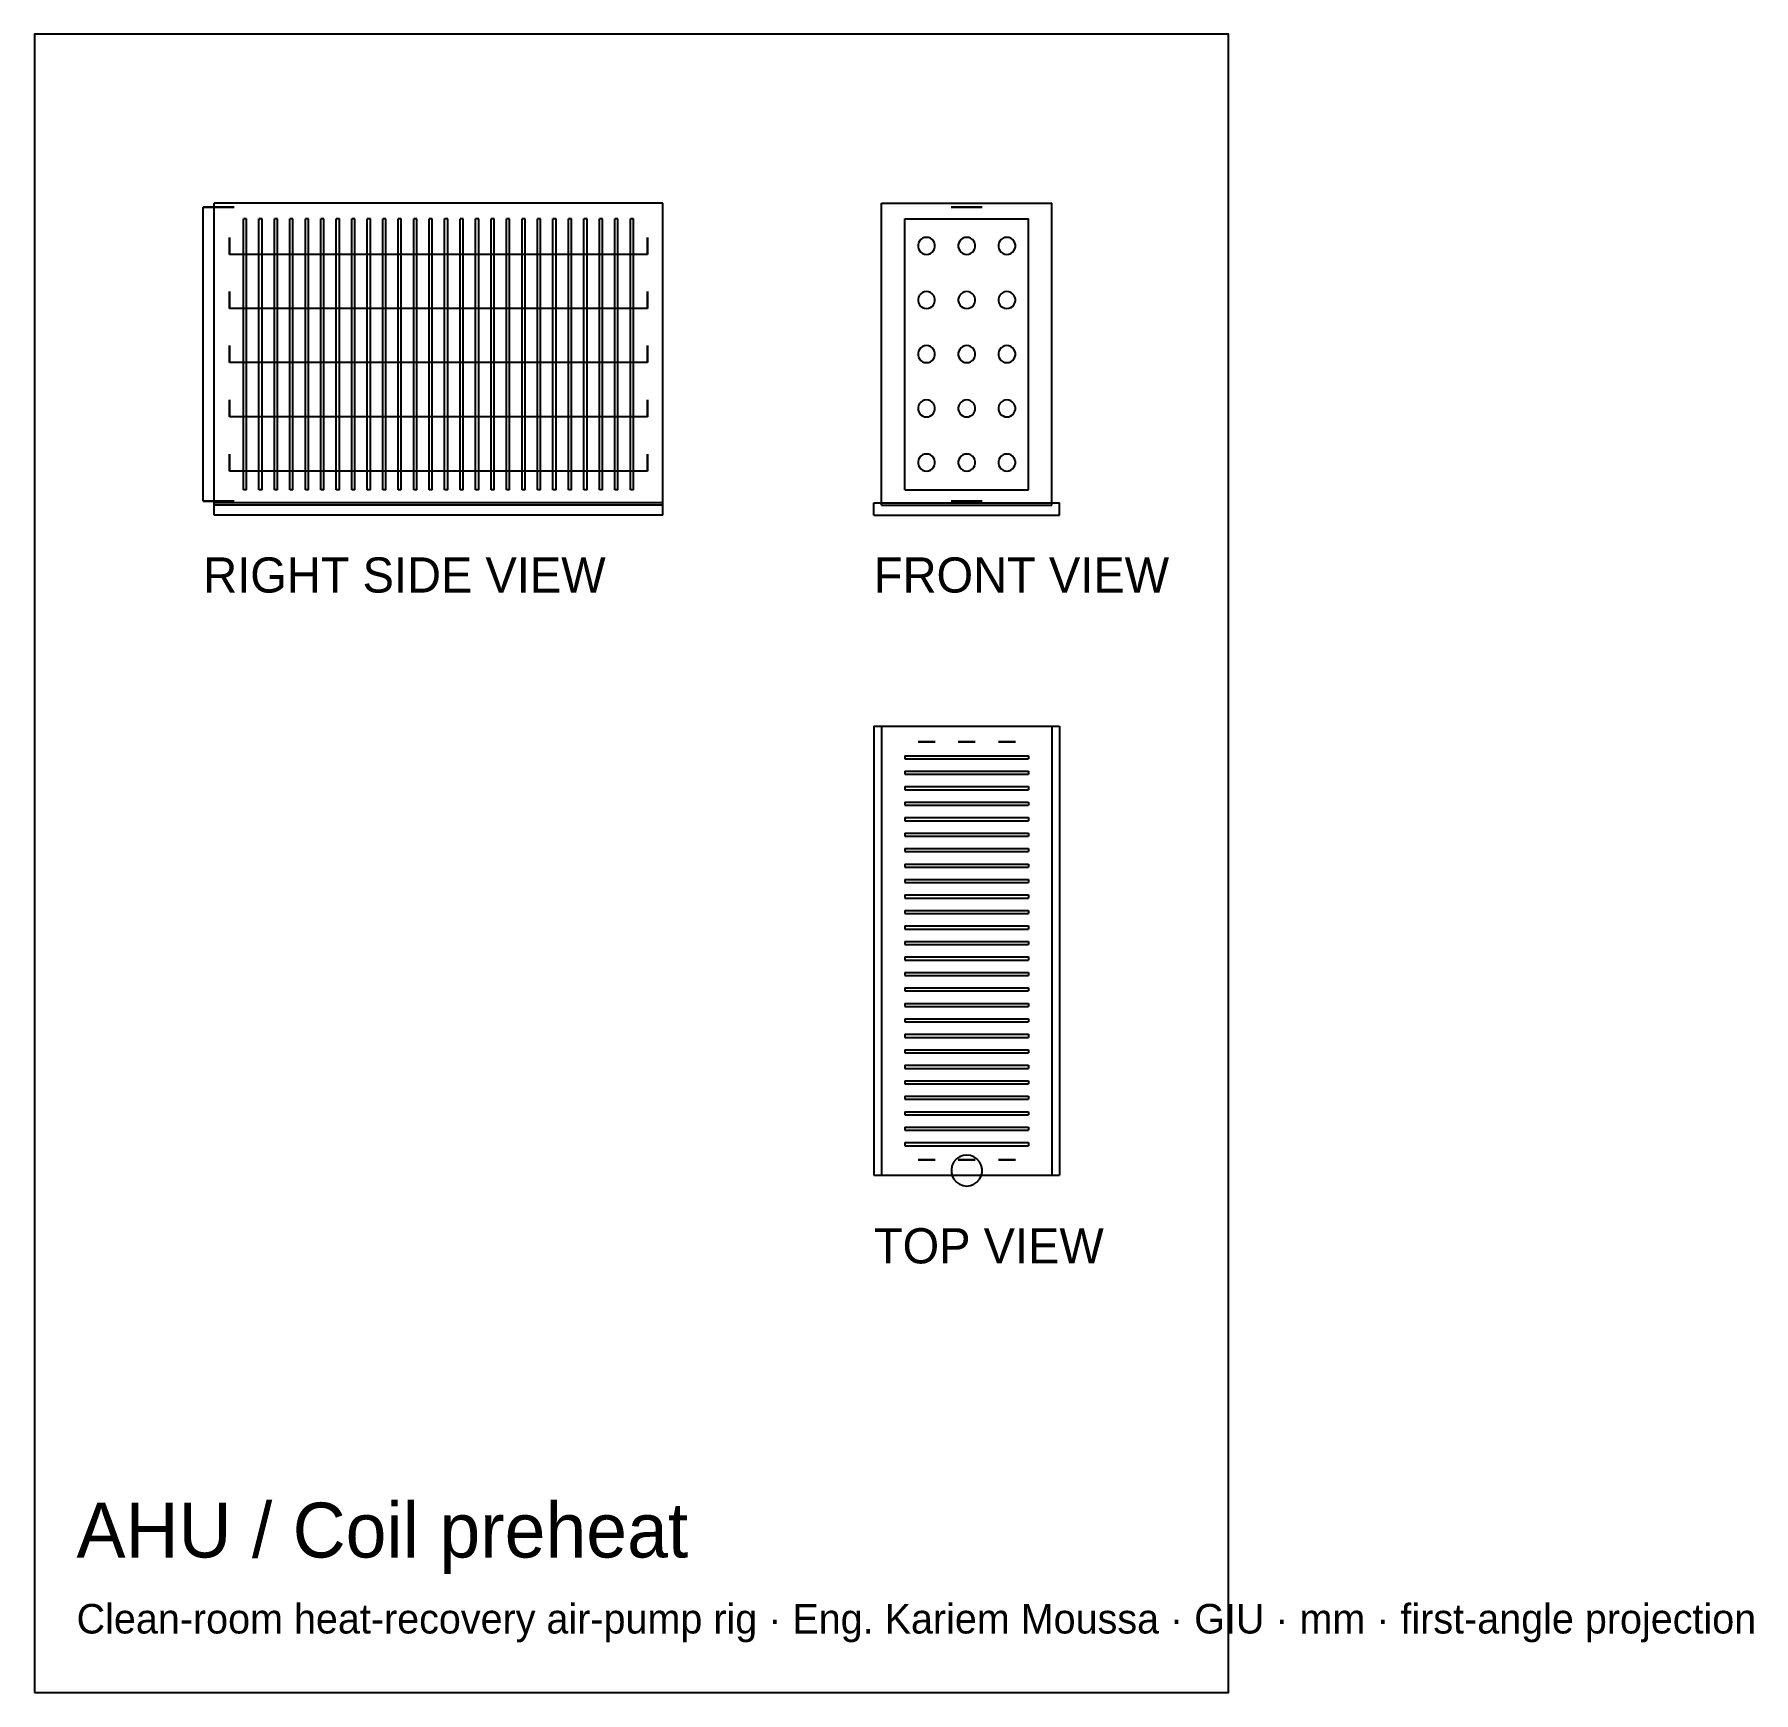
# Model space of a CAD drawing. Header units: millimetres. Extents: x -284 to -161, y -51 to 67.
import ezdxf

# ---------------------------------------------------------------- set-up
doc = ezdxf.new("R2010")
doc.units = ezdxf.units.MM
for name, color, linetype in [('BORDER', 7, 'Continuous'), ('HIDDEN', 8, 'Continuous'), ('TEXT', 5, 'Continuous'), ('VISIBLE', 7, 'Continuous')]:
    doc.layers.add(name, color=color, linetype=linetype)

msp = doc.modelspace()

# ---------------------------------------------------------------- texts
at = {"layer": 'TEXT'}
for s, height, p in [('RIGHT SIDE VIEW', 2.5, (-271.57, 27.14)), ('FRONT VIEW', 2.5, (-223.9, 27.14)), ('TOP VIEW', 2.5, (-223.9, -20.53)), ('AHU / Coil preheat', 3.9, (-280.57, -41.43)), ('Clean-room heat-recovery air-pump rig · Eng. Kariem Moussa · GIU · mm · first-angle projection', 2.1, (-280.57, -46.83))]:
    msp.add_text(s, height=height, dxfattribs=at).set_placement(p)

# ---------------------------------------------------------------- linework, layer by layer
at = {"layer": 'BORDER'}
msp.add_lwpolyline([(-283.57, -51.03), (-198.7, -51.03), (-198.7, 66.81), (-283.57, 66.81)], close=True, dxfattribs=at)
at = {"layer": 'HIDDEN'}
for points in [[(-271.54, 54.53), (-271.57, 54.53)], [(-271.44, 54.53), (-271.54, 54.53)], [(-271.29, 54.53), (-271.44, 54.53)], [(-271.09, 54.53), (-271.29, 54.53)], [(-270.86, 54.53), (-271.09, 54.53)], [(-270.6, 54.53), (-270.86, 54.53)], [(-238.9, 54.8), (-270.8, 54.8)], [(-270.8, 33.35), (-270.8, 54.8)], [(-270.8, 54.53), (-270.6, 54.53)], [(-270.34, 54.53), (-270.6, 54.53)], [(-270.6, 54.53), (-270.34, 54.53)], [(-270.08, 54.53), (-270.34, 54.53)], [(-270.34, 54.53), (-270.08, 54.53)], [(-269.85, 54.53), (-270.08, 54.53)], [(-270.08, 54.53), (-269.85, 54.53)], [(-269.65, 54.53), (-269.85, 54.53)], [(-269.85, 54.53), (-269.65, 54.53)], [(-269.5, 54.53), (-269.65, 54.53)], [(-269.65, 54.53), (-269.5, 54.53)], [(-269.4, 54.53), (-269.5, 54.53)], [(-269.5, 54.53), (-269.4, 54.53)], [(-269.37, 54.53), (-269.4, 54.53)], [(-269.4, 54.53), (-269.37, 54.53)], [(-238.9, 33.35), (-238.9, 54.8)], [(-223.35, 54.8), (-211.25, 54.8)], [(-223.35, 33.35), (-223.35, 54.8)], [(-218.4, 54.53), (-218.39, 54.53)], [(-218.39, 54.53), (-218.4, 54.53)], [(-218.39, 54.53), (-218.34, 54.53)], [(-218.33, 54.53), (-218.39, 54.53)], [(-218.21, 54.53), (-218.33, 54.53)], [(-218.03, 54.53), (-218.21, 54.53)], [(-217.81, 54.53), (-218.03, 54.53)], [(-217.56, 54.53), (-217.81, 54.53)], [(-217.3, 54.53), (-217.56, 54.53)], [(-217.04, 54.53), (-217.3, 54.53)], [(-216.79, 54.53), (-217.04, 54.53)], [(-216.57, 54.53), (-216.79, 54.53)], [(-216.39, 54.53), (-216.57, 54.53)], [(-216.27, 54.53), (-216.39, 54.53)], [(-216.21, 54.53), (-216.27, 54.53)], [(-216.26, 54.53), (-216.21, 54.53)], [(-216.2, 54.53), (-216.21, 54.53)], [(-216.21, 54.53), (-216.2, 54.53)], [(-211.25, 33.35), (-211.25, 54.8)], [(-268.49, 53.7), (-268.71, 53.7)], [(-268.71, 34.45), (-268.71, 53.7)], [(-268.49, 53.7), (-268.71, 53.7)], [(-268.71, 34.45), (-268.71, 53.7)], [(-268.49, 34.45), (-268.49, 53.7)], [(-268.49, 34.45), (-268.49, 53.7)], [(-267.39, 53.7), (-267.61, 53.7)], [(-267.61, 34.45), (-267.61, 53.7)], [(-267.39, 53.7), (-267.61, 53.7)], [(-267.61, 34.45), (-267.61, 53.7)], [(-267.39, 34.45), (-267.39, 53.7)], [(-267.39, 34.45), (-267.39, 53.7)], [(-266.29, 53.7), (-266.51, 53.7)], [(-266.51, 34.45), (-266.51, 53.7)], [(-266.29, 53.7), (-266.51, 53.7)], [(-266.51, 34.45), (-266.51, 53.7)], [(-266.29, 34.45), (-266.29, 53.7)], [(-266.29, 34.45), (-266.29, 53.7)], [(-265.19, 53.7), (-265.41, 53.7)], [(-265.41, 34.45), (-265.41, 53.7)], [(-265.19, 53.7), (-265.41, 53.7)], [(-265.41, 34.45), (-265.41, 53.7)], [(-265.19, 34.45), (-265.19, 53.7)], [(-265.19, 34.45), (-265.19, 53.7)], [(-264.09, 53.7), (-264.31, 53.7)], [(-264.31, 34.45), (-264.31, 53.7)], [(-264.09, 53.7), (-264.31, 53.7)], [(-264.31, 34.45), (-264.31, 53.7)], [(-264.09, 34.45), (-264.09, 53.7)], [(-264.09, 34.45), (-264.09, 53.7)], [(-262.99, 53.7), (-263.21, 53.7)], [(-263.21, 34.45), (-263.21, 53.7)], [(-262.99, 53.7), (-263.21, 53.7)], [(-263.21, 34.45), (-263.21, 53.7)], [(-262.99, 34.45), (-262.99, 53.7)], [(-262.99, 34.45), (-262.99, 53.7)], [(-261.89, 53.7), (-262.11, 53.7)], [(-262.11, 34.45), (-262.11, 53.7)], [(-261.89, 53.7), (-262.11, 53.7)], [(-262.11, 34.45), (-262.11, 53.7)], [(-261.89, 34.45), (-261.89, 53.7)], [(-261.89, 34.45), (-261.89, 53.7)], [(-260.79, 53.7), (-261.01, 53.7)], [(-261.01, 34.45), (-261.01, 53.7)], [(-260.79, 53.7), (-261.01, 53.7)], [(-261.01, 34.45), (-261.01, 53.7)], [(-260.79, 34.45), (-260.79, 53.7)], [(-260.79, 34.45), (-260.79, 53.7)], [(-259.69, 53.7), (-259.91, 53.7)], [(-259.91, 34.45), (-259.91, 53.7)], [(-259.69, 53.7), (-259.91, 53.7)], [(-259.91, 34.45), (-259.91, 53.7)], [(-259.69, 34.45), (-259.69, 53.7)], [(-259.69, 34.45), (-259.69, 53.7)], [(-258.59, 53.7), (-258.81, 53.7)], [(-258.81, 34.45), (-258.81, 53.7)], [(-258.59, 53.7), (-258.81, 53.7)], [(-258.81, 34.45), (-258.81, 53.7)], [(-258.59, 34.45), (-258.59, 53.7)], [(-258.59, 34.45), (-258.59, 53.7)], [(-257.49, 53.7), (-257.71, 53.7)], [(-257.71, 34.45), (-257.71, 53.7)], [(-257.49, 53.7), (-257.71, 53.7)], [(-257.71, 34.45), (-257.71, 53.7)], [(-257.49, 34.45), (-257.49, 53.7)], [(-257.49, 34.45), (-257.49, 53.7)], [(-256.39, 53.7), (-256.61, 53.7)], [(-256.61, 34.45), (-256.61, 53.7)], [(-256.39, 53.7), (-256.61, 53.7)], [(-256.61, 34.45), (-256.61, 53.7)], [(-256.39, 34.45), (-256.39, 53.7)], [(-256.39, 34.45), (-256.39, 53.7)], [(-255.29, 53.7), (-255.51, 53.7)], [(-255.51, 34.45), (-255.51, 53.7)], [(-255.29, 53.7), (-255.51, 53.7)], [(-255.51, 34.45), (-255.51, 53.7)], [(-255.29, 34.45), (-255.29, 53.7)], [(-255.29, 34.45), (-255.29, 53.7)], [(-254.19, 53.7), (-254.41, 53.7)], [(-254.41, 34.45), (-254.41, 53.7)], [(-254.19, 53.7), (-254.41, 53.7)], [(-254.41, 34.45), (-254.41, 53.7)], [(-254.19, 34.45), (-254.19, 53.7)], [(-254.19, 34.45), (-254.19, 53.7)], [(-253.09, 53.7), (-253.31, 53.7)], [(-253.31, 34.45), (-253.31, 53.7)], [(-253.09, 53.7), (-253.31, 53.7)], [(-253.31, 34.45), (-253.31, 53.7)], [(-253.09, 34.45), (-253.09, 53.7)], [(-253.09, 34.45), (-253.09, 53.7)], [(-251.99, 53.7), (-252.21, 53.7)], [(-252.21, 34.45), (-252.21, 53.7)], [(-251.99, 53.7), (-252.21, 53.7)], [(-252.21, 34.45), (-252.21, 53.7)], [(-251.99, 34.45), (-251.99, 53.7)], [(-251.99, 34.45), (-251.99, 53.7)], [(-250.89, 53.7), (-251.11, 53.7)], [(-251.11, 34.45), (-251.11, 53.7)], [(-250.89, 53.7), (-251.11, 53.7)], [(-251.11, 34.45), (-251.11, 53.7)], [(-250.89, 34.45), (-250.89, 53.7)], [(-250.89, 34.45), (-250.89, 53.7)], [(-249.79, 53.7), (-250.01, 53.7)], [(-250.01, 34.45), (-250.01, 53.7)], [(-249.79, 53.7), (-250.01, 53.7)], [(-250.01, 34.45), (-250.01, 53.7)], [(-249.79, 34.45), (-249.79, 53.7)], [(-249.79, 34.45), (-249.79, 53.7)], [(-248.69, 53.7), (-248.91, 53.7)], [(-248.91, 34.45), (-248.91, 53.7)], [(-248.69, 53.7), (-248.91, 53.7)], [(-248.91, 34.45), (-248.91, 53.7)], [(-248.69, 34.45), (-248.69, 53.7)], [(-248.69, 34.45), (-248.69, 53.7)], [(-247.59, 53.7), (-247.81, 53.7)], [(-247.81, 34.45), (-247.81, 53.7)], [(-247.59, 53.7), (-247.81, 53.7)], [(-247.81, 34.45), (-247.81, 53.7)], [(-247.59, 34.45), (-247.59, 53.7)], [(-247.59, 34.45), (-247.59, 53.7)], [(-246.49, 53.7), (-246.71, 53.7)], [(-246.71, 34.45), (-246.71, 53.7)], [(-246.49, 53.7), (-246.71, 53.7)], [(-246.71, 34.45), (-246.71, 53.7)], [(-246.49, 34.45), (-246.49, 53.7)], [(-246.49, 34.45), (-246.49, 53.7)], [(-245.39, 53.7), (-245.61, 53.7)], [(-245.61, 34.45), (-245.61, 53.7)], [(-245.39, 53.7), (-245.61, 53.7)], [(-245.61, 34.45), (-245.61, 53.7)], [(-245.39, 34.45), (-245.39, 53.7)], [(-245.39, 34.45), (-245.39, 53.7)], [(-244.29, 53.7), (-244.51, 53.7)], [(-244.51, 34.45), (-244.51, 53.7)], [(-244.29, 53.7), (-244.51, 53.7)], [(-244.51, 34.45), (-244.51, 53.7)], [(-244.29, 34.45), (-244.29, 53.7)], [(-244.29, 34.45), (-244.29, 53.7)], [(-243.19, 53.7), (-243.41, 53.7)], [(-243.41, 34.45), (-243.41, 53.7)], [(-243.19, 53.7), (-243.41, 53.7)], [(-243.41, 34.45), (-243.41, 53.7)], [(-243.19, 34.45), (-243.19, 53.7)], [(-243.19, 34.45), (-243.19, 53.7)], [(-242.09, 53.7), (-242.31, 53.7)], [(-242.31, 34.45), (-242.31, 53.7)], [(-242.09, 53.7), (-242.31, 53.7)], [(-242.31, 34.45), (-242.31, 53.7)], [(-242.09, 34.45), (-242.09, 53.7)], [(-242.09, 34.45), (-242.09, 53.7)], [(-240.99, 53.7), (-241.21, 53.7)], [(-241.21, 34.45), (-241.21, 53.7)], [(-240.99, 53.7), (-241.21, 53.7)], [(-241.21, 34.45), (-241.21, 53.7)], [(-240.99, 34.45), (-240.99, 53.7)], [(-240.99, 34.45), (-240.99, 53.7)], [(-221.7, 53.7), (-212.9, 53.7)], [(-221.7, 53.7), (-212.9, 53.7)], [(-221.7, 34.45), (-221.7, 53.7)], [(-221.7, 34.45), (-221.7, 53.7)], [(-221.7, 53.7), (-212.9, 53.7)], [(-221.7, 53.7), (-212.9, 53.7)], [(-221.7, 34.45), (-221.7, 53.7)], [(-221.7, 34.45), (-221.7, 53.7)], [(-221.7, 53.7), (-212.9, 53.7)], [(-221.7, 53.7), (-212.9, 53.7)], [(-221.7, 34.45), (-221.7, 53.7)], [(-221.7, 34.45), (-221.7, 53.7)], [(-221.7, 53.7), (-212.9, 53.7)], [(-221.7, 53.7), (-212.9, 53.7)], [(-221.7, 34.45), (-221.7, 53.7)], [(-221.7, 34.45), (-221.7, 53.7)], [(-221.7, 53.7), (-212.9, 53.7)], [(-221.7, 53.7), (-212.9, 53.7)], [(-221.7, 34.45), (-221.7, 53.7)], [(-221.7, 34.45), (-221.7, 53.7)], [(-221.7, 53.7), (-212.9, 53.7)], [(-221.7, 53.7), (-212.9, 53.7)], [(-221.7, 34.45), (-221.7, 53.7)], [(-221.7, 34.45), (-221.7, 53.7)], [(-221.7, 53.7), (-212.9, 53.7)], [(-221.7, 53.7), (-212.9, 53.7)], [(-221.7, 34.45), (-221.7, 53.7)], [(-221.7, 34.45), (-221.7, 53.7)], [(-221.7, 53.7), (-212.9, 53.7)], [(-221.7, 53.7), (-212.9, 53.7)], [(-221.7, 34.45), (-221.7, 53.7)], [(-221.7, 34.45), (-221.7, 53.7)], [(-221.7, 53.7), (-212.9, 53.7)], [(-221.7, 53.7), (-212.9, 53.7)], [(-221.7, 34.45), (-221.7, 53.7)], [(-221.7, 34.45), (-221.7, 53.7)], [(-221.7, 53.7), (-212.9, 53.7)], [(-221.7, 53.7), (-212.9, 53.7)], [(-221.7, 34.45), (-221.7, 53.7)], [(-221.7, 34.45), (-221.7, 53.7)], [(-221.7, 53.7), (-212.9, 53.7)], [(-221.7, 53.7), (-212.9, 53.7)], [(-221.7, 34.45), (-221.7, 53.7)], [(-221.7, 34.45), (-221.7, 53.7)], [(-221.7, 53.7), (-212.9, 53.7)], [(-221.7, 53.7), (-212.9, 53.7)], [(-221.7, 34.45), (-221.7, 53.7)], [(-221.7, 34.45), (-221.7, 53.7)], [(-221.7, 53.7), (-212.9, 53.7)], [(-221.7, 53.7), (-212.9, 53.7)], [(-221.7, 34.45), (-221.7, 53.7)], [(-221.7, 34.45), (-221.7, 53.7)], [(-221.7, 53.7), (-212.9, 53.7)], [(-221.7, 53.7), (-212.9, 53.7)], [(-221.7, 34.45), (-221.7, 53.7)], [(-221.7, 34.45), (-221.7, 53.7)], [(-221.7, 53.7), (-212.9, 53.7)], [(-221.7, 53.7), (-212.9, 53.7)], [(-221.7, 34.45), (-221.7, 53.7)], [(-221.7, 34.45), (-221.7, 53.7)], [(-221.7, 53.7), (-212.9, 53.7)], [(-221.7, 53.7), (-212.9, 53.7)], [(-221.7, 34.45), (-221.7, 53.7)], [(-221.7, 34.45), (-221.7, 53.7)], [(-221.7, 53.7), (-212.9, 53.7)], [(-221.7, 53.7), (-212.9, 53.7)], [(-221.7, 34.45), (-221.7, 53.7)], [(-221.7, 34.45), (-221.7, 53.7)], [(-221.7, 53.7), (-212.9, 53.7)], [(-221.7, 53.7), (-212.9, 53.7)], [(-221.7, 34.45), (-221.7, 53.7)], [(-221.7, 34.45), (-221.7, 53.7)], [(-221.7, 53.7), (-212.9, 53.7)], [(-221.7, 53.7), (-212.9, 53.7)], [(-221.7, 34.45), (-221.7, 53.7)], [(-221.7, 34.45), (-221.7, 53.7)], [(-221.7, 53.7), (-212.9, 53.7)], [(-221.7, 53.7), (-212.9, 53.7)], [(-221.7, 34.45), (-221.7, 53.7)], [(-221.7, 34.45), (-221.7, 53.7)], [(-221.7, 53.7), (-212.9, 53.7)], [(-221.7, 53.7), (-212.9, 53.7)], [(-221.7, 34.45), (-221.7, 53.7)], [(-221.7, 34.45), (-221.7, 53.7)], [(-221.7, 53.7), (-212.9, 53.7)], [(-221.7, 53.7), (-212.9, 53.7)], [(-221.7, 34.45), (-221.7, 53.7)], [(-221.7, 34.45), (-221.7, 53.7)], [(-221.7, 53.7), (-212.9, 53.7)], [(-221.7, 53.7), (-212.9, 53.7)], [(-221.7, 34.45), (-221.7, 53.7)], [(-221.7, 34.45), (-221.7, 53.7)], [(-221.7, 53.7), (-212.9, 53.7)], [(-221.7, 53.7), (-212.9, 53.7)], [(-221.7, 34.45), (-221.7, 53.7)], [(-221.7, 34.45), (-221.7, 53.7)], [(-221.7, 53.7), (-212.9, 53.7)], [(-221.7, 53.7), (-212.9, 53.7)], [(-221.7, 34.45), (-221.7, 53.7)], [(-221.7, 34.45), (-221.7, 53.7)], [(-221.7, 53.7), (-212.9, 53.7)], [(-221.7, 53.7), (-212.9, 53.7)], [(-221.7, 34.45), (-221.7, 53.7)], [(-221.7, 34.45), (-221.7, 53.7)], [(-212.9, 34.45), (-212.9, 53.7)], [(-212.9, 34.45), (-212.9, 53.7)], [(-212.9, 34.45), (-212.9, 53.7)], [(-212.9, 34.45), (-212.9, 53.7)], [(-212.9, 34.45), (-212.9, 53.7)], [(-212.9, 34.45), (-212.9, 53.7)], [(-212.9, 34.45), (-212.9, 53.7)], [(-212.9, 34.45), (-212.9, 53.7)], [(-212.9, 34.45), (-212.9, 53.7)], [(-212.9, 34.45), (-212.9, 53.7)], [(-212.9, 34.45), (-212.9, 53.7)], [(-212.9, 34.45), (-212.9, 53.7)], [(-212.9, 34.45), (-212.9, 53.7)], [(-212.9, 34.45), (-212.9, 53.7)], [(-212.9, 34.45), (-212.9, 53.7)], [(-212.9, 34.45), (-212.9, 53.7)], [(-212.9, 34.45), (-212.9, 53.7)], [(-212.9, 34.45), (-212.9, 53.7)], [(-212.9, 34.45), (-212.9, 53.7)], [(-212.9, 34.45), (-212.9, 53.7)], [(-212.9, 34.45), (-212.9, 53.7)], [(-212.9, 34.45), (-212.9, 53.7)], [(-212.9, 34.45), (-212.9, 53.7)], [(-212.9, 34.45), (-212.9, 53.7)], [(-212.9, 34.45), (-212.9, 53.7)], [(-212.9, 34.45), (-212.9, 53.7)], [(-212.9, 34.45), (-212.9, 53.7)], [(-212.9, 34.45), (-212.9, 53.7)], [(-212.9, 34.45), (-212.9, 53.7)], [(-212.9, 34.45), (-212.9, 53.7)], [(-212.9, 34.45), (-212.9, 53.7)], [(-212.9, 34.45), (-212.9, 53.7)], [(-212.9, 34.45), (-212.9, 53.7)], [(-212.9, 34.45), (-212.9, 53.7)], [(-212.9, 34.45), (-212.9, 53.7)], [(-212.9, 34.45), (-212.9, 53.7)], [(-212.9, 34.45), (-212.9, 53.7)], [(-212.9, 34.45), (-212.9, 53.7)], [(-212.9, 34.45), (-212.9, 53.7)], [(-212.9, 34.45), (-212.9, 53.7)], [(-212.9, 34.45), (-212.9, 53.7)], [(-212.9, 34.45), (-212.9, 53.7)], [(-212.9, 34.45), (-212.9, 53.7)], [(-212.9, 34.45), (-212.9, 53.7)], [(-212.9, 34.45), (-212.9, 53.7)], [(-212.9, 34.45), (-212.9, 53.7)], [(-212.9, 34.45), (-212.9, 53.7)], [(-212.9, 34.45), (-212.9, 53.7)], [(-212.9, 34.45), (-212.9, 53.7)], [(-212.9, 34.45), (-212.9, 53.7)], [(-212.9, 34.45), (-212.9, 53.7)], [(-212.9, 34.45), (-212.9, 53.7)], [(-269.7, 52.38), (-269.7, 52.37)], [(-269.7, 52.37), (-269.7, 52.38)], [(-269.7, 52.38), (-269.7, 52.37)], [(-269.7, 52.37), (-269.7, 52.38)], [(-269.7, 52.38), (-269.7, 52.37)], [(-269.7, 52.37), (-269.7, 52.38)], [(-269.7, 52.37), (-269.7, 52.32)], [(-269.7, 52.32), (-269.7, 52.37)], [(-269.7, 52.37), (-269.7, 52.32)], [(-269.7, 52.32), (-269.7, 52.37)], [(-269.7, 52.37), (-269.7, 52.32)], [(-269.7, 52.32), (-269.7, 52.37)], [(-269.7, 52.32), (-269.7, 52.23)], [(-269.7, 52.23), (-269.7, 52.32)], [(-269.7, 52.32), (-269.7, 52.23)], [(-269.7, 52.23), (-269.7, 52.32)], [(-269.7, 52.32), (-269.7, 52.23)], [(-269.7, 52.23), (-269.7, 52.32)], [(-269.7, 52.23), (-269.7, 52.12)], [(-269.7, 52.12), (-269.7, 52.23)], [(-269.7, 52.23), (-269.7, 52.12)], [(-269.7, 52.12), (-269.7, 52.23)], [(-269.7, 52.23), (-269.7, 52.12)], [(-269.7, 52.12), (-269.7, 52.23)], [(-269.7, 52.12), (-269.7, 51.99)], [(-269.7, 51.99), (-269.7, 52.12)], [(-269.7, 52.12), (-269.7, 51.99)], [(-269.7, 51.99), (-269.7, 52.12)], [(-269.7, 52.12), (-269.7, 51.99)], [(-269.7, 51.99), (-269.7, 52.12)], [(-269.7, 51.99), (-269.7, 51.85)], [(-269.7, 51.85), (-269.7, 51.99)], [(-269.7, 51.99), (-269.7, 51.85)], [(-269.7, 51.85), (-269.7, 51.99)], [(-269.7, 51.99), (-269.7, 51.85)], [(-269.7, 51.85), (-269.7, 51.99)], [(-269.7, 51.85), (-269.7, 51.71)], [(-269.7, 51.71), (-269.7, 51.85)], [(-269.7, 51.85), (-269.7, 51.71)], [(-269.7, 51.71), (-269.7, 51.85)], [(-269.7, 51.85), (-269.7, 51.71)], [(-269.7, 51.71), (-269.7, 51.85)], [(-269.7, 51.71), (-269.7, 51.57)], [(-269.7, 51.57), (-269.7, 51.71)], [(-269.7, 51.71), (-269.7, 51.57)], [(-269.7, 51.57), (-269.7, 51.71)], [(-269.7, 51.71), (-269.7, 51.57)], [(-269.7, 51.57), (-269.7, 51.71)], [(-269.7, 51.57), (-269.7, 51.44)], [(-269.7, 51.44), (-269.7, 51.57)], [(-269.7, 51.57), (-269.7, 51.44)], [(-269.7, 51.44), (-269.7, 51.57)], [(-269.7, 51.57), (-269.7, 51.44)], [(-269.7, 51.44), (-269.7, 51.57)], [(-269.7, 51.44), (-269.7, 51.33)], [(-269.7, 51.33), (-269.7, 51.44)], [(-269.7, 51.44), (-269.7, 51.33)], [(-269.7, 51.33), (-269.7, 51.44)], [(-269.7, 51.44), (-269.7, 51.33)], [(-269.7, 51.33), (-269.7, 51.44)], [(-269.7, 51.33), (-269.7, 51.24)], [(-269.7, 51.24), (-269.7, 51.33)], [(-269.7, 51.33), (-269.7, 51.24)], [(-269.7, 51.24), (-269.7, 51.33)], [(-269.7, 51.33), (-269.7, 51.24)], [(-269.7, 51.24), (-269.7, 51.33)], [(-240, 52.38), (-240, 52.37)], [(-240, 52.37), (-240, 52.38)], [(-240, 52.38), (-240, 52.37)], [(-240, 52.37), (-240, 52.38)], [(-240, 52.38), (-240, 52.37)], [(-240, 52.37), (-240, 52.38)], [(-240, 52.37), (-240, 52.32)], [(-240, 52.32), (-240, 52.37)], [(-240, 52.37), (-240, 52.32)], [(-240, 52.32), (-240, 52.37)], [(-240, 52.37), (-240, 52.32)], [(-240, 52.32), (-240, 52.37)], [(-240, 52.32), (-240, 52.23)], [(-240, 52.23), (-240, 52.32)], [(-240, 52.32), (-240, 52.23)], [(-240, 52.23), (-240, 52.32)], [(-240, 52.32), (-240, 52.23)], [(-240, 52.23), (-240, 52.32)], [(-240, 52.23), (-240, 52.12)], [(-240, 52.12), (-240, 52.23)], [(-240, 52.23), (-240, 52.12)], [(-240, 52.12), (-240, 52.23)], [(-240, 52.23), (-240, 52.12)], [(-240, 52.12), (-240, 52.23)], [(-240, 52.12), (-240, 51.99)], [(-240, 51.99), (-240, 52.12)], [(-240, 52.12), (-240, 51.99)], [(-240, 51.99), (-240, 52.12)], [(-240, 52.12), (-240, 51.99)], [(-240, 51.99), (-240, 52.12)], [(-240, 51.99), (-240, 51.85)], [(-240, 51.85), (-240, 51.99)], [(-240, 51.99), (-240, 51.85)], [(-240, 51.85), (-240, 51.99)], [(-240, 51.99), (-240, 51.85)], [(-240, 51.85), (-240, 51.99)], [(-240, 51.85), (-240, 51.71)], [(-240, 51.71), (-240, 51.85)], [(-240, 51.85), (-240, 51.71)], [(-240, 51.71), (-240, 51.85)], [(-240, 51.85), (-240, 51.71)], [(-240, 51.71), (-240, 51.85)], [(-240, 51.71), (-240, 51.57)], [(-240, 51.57), (-240, 51.71)], [(-240, 51.71), (-240, 51.57)], [(-240, 51.57), (-240, 51.71)], [(-240, 51.71), (-240, 51.57)], [(-240, 51.57), (-240, 51.71)], [(-240, 51.57), (-240, 51.44)], [(-240, 51.44), (-240, 51.57)], [(-240, 51.57), (-240, 51.44)], [(-240, 51.44), (-240, 51.57)], [(-240, 51.57), (-240, 51.44)], [(-240, 51.44), (-240, 51.57)], [(-240, 51.44), (-240, 51.33)], [(-240, 51.33), (-240, 51.44)], [(-240, 51.44), (-240, 51.33)], [(-240, 51.33), (-240, 51.44)], [(-240, 51.44), (-240, 51.33)], [(-240, 51.33), (-240, 51.44)], [(-240, 51.33), (-240, 51.24)], [(-240, 51.24), (-240, 51.33)], [(-240, 51.33), (-240, 51.24)], [(-240, 51.24), (-240, 51.33)], [(-240, 51.33), (-240, 51.24)], [(-240, 51.24), (-240, 51.33)], [(-220.73, 51.99), (-220.76, 51.85)], [(-220.73, 51.99), (-220.76, 51.85)], [(-220.76, 51.85), (-220.76, 51.71)], [(-220.76, 51.85), (-220.76, 51.71)], [(-220.76, 51.71), (-220.73, 51.57)], [(-220.76, 51.71), (-220.73, 51.57)], [(-220.66, 52.12), (-220.73, 51.99)], [(-220.66, 52.12), (-220.73, 51.99)], [(-220.73, 51.57), (-220.66, 51.44)], [(-220.73, 51.57), (-220.66, 51.44)], [(-220.56, 52.23), (-220.66, 52.12)], [(-220.56, 52.23), (-220.66, 52.12)], [(-220.66, 51.44), (-220.56, 51.33)], [(-220.66, 51.44), (-220.56, 51.33)], [(-220.44, 52.32), (-220.56, 52.23)], [(-220.44, 52.32), (-220.56, 52.23)], [(-220.56, 51.33), (-220.44, 51.24)], [(-220.56, 51.33), (-220.44, 51.24)], [(-220.3, 52.37), (-220.44, 52.32)], [(-220.3, 52.37), (-220.44, 52.32)], [(-220.16, 52.38), (-220.3, 52.37)], [(-220.16, 52.38), (-220.3, 52.37)], [(-220.02, 52.37), (-220.16, 52.38)], [(-220.02, 52.37), (-220.16, 52.38)], [(-219.88, 52.32), (-220.02, 52.37)], [(-219.88, 52.32), (-220.02, 52.37)], [(-219.76, 52.23), (-219.88, 52.32)], [(-219.76, 52.23), (-219.88, 52.32)], [(-219.88, 51.24), (-219.76, 51.33)], [(-219.88, 51.24), (-219.76, 51.33)], [(-219.66, 52.12), (-219.76, 52.23)], [(-219.66, 52.12), (-219.76, 52.23)], [(-219.76, 51.33), (-219.66, 51.44)], [(-219.76, 51.33), (-219.66, 51.44)], [(-219.59, 51.99), (-219.66, 52.12)], [(-219.59, 51.99), (-219.66, 52.12)], [(-219.66, 51.44), (-219.59, 51.57)], [(-219.66, 51.44), (-219.59, 51.57)], [(-219.56, 51.85), (-219.59, 51.99)], [(-219.56, 51.85), (-219.59, 51.99)], [(-219.59, 51.57), (-219.56, 51.71)], [(-219.59, 51.57), (-219.56, 51.71)], [(-219.56, 51.71), (-219.56, 51.85)], [(-219.56, 51.71), (-219.56, 51.85)], [(-217.87, 51.99), (-217.9, 51.85)], [(-217.87, 51.99), (-217.9, 51.85)], [(-217.9, 51.85), (-217.9, 51.71)], [(-217.9, 51.85), (-217.9, 51.71)], [(-217.9, 51.71), (-217.87, 51.57)], [(-217.9, 51.71), (-217.87, 51.57)], [(-217.8, 52.12), (-217.87, 51.99)], [(-217.8, 52.12), (-217.87, 51.99)], [(-217.87, 51.57), (-217.8, 51.44)], [(-217.87, 51.57), (-217.8, 51.44)], [(-217.7, 52.23), (-217.8, 52.12)], [(-217.7, 52.23), (-217.8, 52.12)], [(-217.8, 51.44), (-217.7, 51.33)], [(-217.8, 51.44), (-217.7, 51.33)], [(-217.58, 52.32), (-217.7, 52.23)], [(-217.58, 52.32), (-217.7, 52.23)], [(-217.7, 51.33), (-217.58, 51.24)], [(-217.7, 51.33), (-217.58, 51.24)], [(-217.44, 52.37), (-217.58, 52.32)], [(-217.44, 52.37), (-217.58, 52.32)], [(-217.3, 52.38), (-217.44, 52.37)], [(-217.3, 52.38), (-217.44, 52.37)], [(-217.16, 52.37), (-217.3, 52.38)], [(-217.16, 52.37), (-217.3, 52.38)], [(-217.02, 52.32), (-217.16, 52.37)], [(-217.02, 52.32), (-217.16, 52.37)], [(-216.9, 52.23), (-217.02, 52.32)], [(-216.9, 52.23), (-217.02, 52.32)], [(-217.02, 51.24), (-216.9, 51.33)], [(-217.02, 51.24), (-216.9, 51.33)], [(-216.8, 52.12), (-216.9, 52.23)], [(-216.8, 52.12), (-216.9, 52.23)], [(-216.9, 51.33), (-216.8, 51.44)], [(-216.9, 51.33), (-216.8, 51.44)], [(-216.73, 51.99), (-216.8, 52.12)], [(-216.73, 51.99), (-216.8, 52.12)], [(-216.8, 51.44), (-216.73, 51.57)], [(-216.8, 51.44), (-216.73, 51.57)], [(-216.7, 51.85), (-216.73, 51.99)], [(-216.7, 51.85), (-216.73, 51.99)], [(-216.73, 51.57), (-216.7, 51.71)], [(-216.73, 51.57), (-216.7, 51.71)], [(-216.7, 51.71), (-216.7, 51.85)], [(-216.7, 51.71), (-216.7, 51.85)], [(-215.01, 51.99), (-215.04, 51.85)], [(-215.01, 51.99), (-215.04, 51.85)], [(-215.04, 51.85), (-215.04, 51.71)], [(-215.04, 51.85), (-215.04, 51.71)], [(-215.04, 51.71), (-215.01, 51.57)], [(-215.04, 51.71), (-215.01, 51.57)], [(-214.94, 52.12), (-215.01, 51.99)], [(-214.94, 52.12), (-215.01, 51.99)], [(-215.01, 51.57), (-214.94, 51.44)], [(-215.01, 51.57), (-214.94, 51.44)], [(-214.84, 52.23), (-214.94, 52.12)], [(-214.84, 52.23), (-214.94, 52.12)], [(-214.94, 51.44), (-214.84, 51.33)], [(-214.94, 51.44), (-214.84, 51.33)], [(-214.72, 52.32), (-214.84, 52.23)], [(-214.72, 52.32), (-214.84, 52.23)], [(-214.84, 51.33), (-214.72, 51.24)], [(-214.84, 51.33), (-214.72, 51.24)], [(-214.58, 52.37), (-214.72, 52.32)], [(-214.58, 52.37), (-214.72, 52.32)], [(-214.44, 52.38), (-214.58, 52.37)], [(-214.44, 52.38), (-214.58, 52.37)], [(-214.3, 52.37), (-214.44, 52.38)], [(-214.3, 52.37), (-214.44, 52.38)], [(-214.16, 52.32), (-214.3, 52.37)], [(-214.16, 52.32), (-214.3, 52.37)], [(-214.04, 52.23), (-214.16, 52.32)], [(-214.04, 52.23), (-214.16, 52.32)], [(-214.16, 51.24), (-214.04, 51.33)], [(-214.16, 51.24), (-214.04, 51.33)], [(-213.94, 52.12), (-214.04, 52.23)], [(-213.94, 52.12), (-214.04, 52.23)], [(-214.04, 51.33), (-213.94, 51.44)], [(-214.04, 51.33), (-213.94, 51.44)], [(-213.87, 51.99), (-213.94, 52.12)], [(-213.87, 51.99), (-213.94, 52.12)], [(-213.94, 51.44), (-213.87, 51.57)], [(-213.94, 51.44), (-213.87, 51.57)], [(-213.84, 51.85), (-213.87, 51.99)], [(-213.84, 51.85), (-213.87, 51.99)], [(-213.87, 51.57), (-213.84, 51.71)], [(-213.87, 51.57), (-213.84, 51.71)], [(-213.84, 51.71), (-213.84, 51.85)], [(-213.84, 51.71), (-213.84, 51.85)], [(-269.7, 51.24), (-269.7, 51.19)], [(-269.7, 51.19), (-269.7, 51.24)], [(-269.7, 51.24), (-269.7, 51.19)], [(-269.7, 51.19), (-269.7, 51.24)], [(-269.7, 51.24), (-269.7, 51.19)], [(-269.7, 51.19), (-269.7, 51.24)], [(-269.7, 51.19), (-269.7, 51.17)], [(-269.7, 51.17), (-269.7, 51.19)], [(-269.7, 51.19), (-269.7, 51.17)], [(-269.7, 51.17), (-269.7, 51.19)], [(-269.7, 51.19), (-269.7, 51.17)], [(-269.7, 51.17), (-269.7, 51.19)], [(-240, 51.17), (-269.7, 51.17)], [(-240, 51.17), (-269.7, 51.17)], [(-240, 51.17), (-269.7, 51.17)], [(-240, 51.24), (-240, 51.19)], [(-240, 51.19), (-240, 51.24)], [(-240, 51.24), (-240, 51.19)], [(-240, 51.19), (-240, 51.24)], [(-240, 51.24), (-240, 51.19)], [(-240, 51.19), (-240, 51.24)], [(-240, 51.19), (-240, 51.17)], [(-240, 51.17), (-240, 51.19)], [(-240, 51.19), (-240, 51.17)], [(-240, 51.17), (-240, 51.19)], [(-240, 51.19), (-240, 51.17)], [(-240, 51.17), (-240, 51.19)], [(-220.44, 51.24), (-220.3, 51.19)], [(-220.44, 51.24), (-220.3, 51.19)], [(-220.3, 51.19), (-220.16, 51.17)], [(-220.3, 51.19), (-220.16, 51.17)], [(-220.16, 51.17), (-220.02, 51.19)], [(-220.16, 51.17), (-220.02, 51.19)], [(-220.02, 51.19), (-219.88, 51.24)], [(-220.02, 51.19), (-219.88, 51.24)], [(-217.58, 51.24), (-217.44, 51.19)], [(-217.58, 51.24), (-217.44, 51.19)], [(-217.44, 51.19), (-217.3, 51.17)], [(-217.44, 51.19), (-217.3, 51.17)], [(-217.3, 51.17), (-217.16, 51.19)], [(-217.3, 51.17), (-217.16, 51.19)], [(-217.16, 51.19), (-217.02, 51.24)], [(-217.16, 51.19), (-217.02, 51.24)], [(-214.72, 51.24), (-214.58, 51.19)], [(-214.72, 51.24), (-214.58, 51.19)], [(-214.58, 51.19), (-214.44, 51.17)], [(-214.58, 51.19), (-214.44, 51.17)], [(-214.44, 51.17), (-214.3, 51.19)], [(-214.44, 51.17), (-214.3, 51.19)], [(-214.3, 51.19), (-214.16, 51.24)], [(-214.3, 51.19), (-214.16, 51.24)], [(-269.7, 48.53), (-269.7, 48.52)], [(-269.7, 48.52), (-269.7, 48.53)], [(-269.7, 48.53), (-269.7, 48.52)], [(-269.7, 48.52), (-269.7, 48.53)], [(-269.7, 48.53), (-269.7, 48.52)], [(-269.7, 48.52), (-269.7, 48.53)], [(-269.7, 48.52), (-269.7, 48.47)], [(-269.7, 48.47), (-269.7, 48.52)], [(-269.7, 48.52), (-269.7, 48.47)], [(-269.7, 48.47), (-269.7, 48.52)], [(-269.7, 48.52), (-269.7, 48.47)], [(-269.7, 48.47), (-269.7, 48.52)], [(-269.7, 48.47), (-269.7, 48.38)], [(-269.7, 48.38), (-269.7, 48.47)], [(-269.7, 48.47), (-269.7, 48.38)], [(-269.7, 48.38), (-269.7, 48.47)], [(-269.7, 48.47), (-269.7, 48.38)], [(-269.7, 48.38), (-269.7, 48.47)], [(-269.7, 48.38), (-269.7, 48.27)], [(-269.7, 48.27), (-269.7, 48.38)], [(-269.7, 48.38), (-269.7, 48.27)], [(-269.7, 48.27), (-269.7, 48.38)], [(-269.7, 48.38), (-269.7, 48.27)], [(-269.7, 48.27), (-269.7, 48.38)], [(-269.7, 48.27), (-269.7, 48.14)], [(-269.7, 48.14), (-269.7, 48.27)], [(-269.7, 48.27), (-269.7, 48.14)], [(-269.7, 48.14), (-269.7, 48.27)], [(-269.7, 48.27), (-269.7, 48.14)], [(-269.7, 48.14), (-269.7, 48.27)], [(-269.7, 48.14), (-269.7, 48)], [(-269.7, 48), (-269.7, 48.14)], [(-269.7, 48.14), (-269.7, 48)], [(-269.7, 48), (-269.7, 48.14)], [(-269.7, 48.14), (-269.7, 48)], [(-269.7, 48), (-269.7, 48.14)], [(-269.7, 48), (-269.7, 47.86)], [(-269.7, 47.86), (-269.7, 48)], [(-269.7, 48), (-269.7, 47.86)], [(-269.7, 47.86), (-269.7, 48)], [(-269.7, 48), (-269.7, 47.86)], [(-269.7, 47.86), (-269.7, 48)], [(-269.7, 47.86), (-269.7, 47.72)], [(-269.7, 47.72), (-269.7, 47.86)], [(-269.7, 47.86), (-269.7, 47.72)], [(-269.7, 47.72), (-269.7, 47.86)], [(-269.7, 47.86), (-269.7, 47.72)], [(-269.7, 47.72), (-269.7, 47.86)], [(-269.7, 47.72), (-269.7, 47.59)], [(-269.7, 47.59), (-269.7, 47.72)], [(-269.7, 47.72), (-269.7, 47.59)], [(-269.7, 47.59), (-269.7, 47.72)], [(-269.7, 47.72), (-269.7, 47.59)], [(-269.7, 47.59), (-269.7, 47.72)], [(-240, 48.53), (-240, 48.52)], [(-240, 48.52), (-240, 48.53)], [(-240, 48.53), (-240, 48.52)], [(-240, 48.52), (-240, 48.53)], [(-240, 48.53), (-240, 48.52)], [(-240, 48.52), (-240, 48.53)], [(-240, 48.52), (-240, 48.47)], [(-240, 48.47), (-240, 48.52)], [(-240, 48.52), (-240, 48.47)], [(-240, 48.47), (-240, 48.52)], [(-240, 48.52), (-240, 48.47)], [(-240, 48.47), (-240, 48.52)], [(-240, 48.47), (-240, 48.38)], [(-240, 48.38), (-240, 48.47)], [(-240, 48.47), (-240, 48.38)], [(-240, 48.38), (-240, 48.47)], [(-240, 48.47), (-240, 48.38)], [(-240, 48.38), (-240, 48.47)], [(-240, 48.38), (-240, 48.27)], [(-240, 48.27), (-240, 48.38)], [(-240, 48.38), (-240, 48.27)], [(-240, 48.27), (-240, 48.38)], [(-240, 48.38), (-240, 48.27)], [(-240, 48.27), (-240, 48.38)], [(-240, 48.27), (-240, 48.14)], [(-240, 48.14), (-240, 48.27)], [(-240, 48.27), (-240, 48.14)], [(-240, 48.14), (-240, 48.27)], [(-240, 48.27), (-240, 48.14)], [(-240, 48.14), (-240, 48.27)], [(-240, 48.14), (-240, 48)], [(-240, 48), (-240, 48.14)], [(-240, 48.14), (-240, 48)], [(-240, 48), (-240, 48.14)], [(-240, 48.14), (-240, 48)], [(-240, 48), (-240, 48.14)], [(-240, 48), (-240, 47.86)], [(-240, 47.86), (-240, 48)], [(-240, 48), (-240, 47.86)], [(-240, 47.86), (-240, 48)], [(-240, 48), (-240, 47.86)], [(-240, 47.86), (-240, 48)], [(-240, 47.86), (-240, 47.72)], [(-240, 47.72), (-240, 47.86)], [(-240, 47.86), (-240, 47.72)], [(-240, 47.72), (-240, 47.86)], [(-240, 47.86), (-240, 47.72)], [(-240, 47.72), (-240, 47.86)], [(-240, 47.72), (-240, 47.59)], [(-240, 47.59), (-240, 47.72)], [(-240, 47.72), (-240, 47.59)], [(-240, 47.59), (-240, 47.72)], [(-240, 47.72), (-240, 47.59)], [(-240, 47.59), (-240, 47.72)], [(-220.73, 48.14), (-220.76, 48)], [(-220.73, 48.14), (-220.76, 48)], [(-220.76, 48), (-220.76, 47.86)], [(-220.76, 48), (-220.76, 47.86)], [(-220.76, 47.86), (-220.73, 47.72)], [(-220.76, 47.86), (-220.73, 47.72)], [(-220.66, 48.27), (-220.73, 48.14)], [(-220.66, 48.27), (-220.73, 48.14)], [(-220.73, 47.72), (-220.66, 47.59)], [(-220.73, 47.72), (-220.66, 47.59)], [(-220.56, 48.38), (-220.66, 48.27)], [(-220.56, 48.38), (-220.66, 48.27)], [(-220.44, 48.47), (-220.56, 48.38)], [(-220.44, 48.47), (-220.56, 48.38)], [(-220.3, 48.52), (-220.44, 48.47)], [(-220.3, 48.52), (-220.44, 48.47)], [(-220.16, 48.53), (-220.3, 48.52)], [(-220.16, 48.53), (-220.3, 48.52)], [(-220.02, 48.52), (-220.16, 48.53)], [(-220.02, 48.52), (-220.16, 48.53)], [(-219.88, 48.47), (-220.02, 48.52)], [(-219.88, 48.47), (-220.02, 48.52)], [(-219.76, 48.38), (-219.88, 48.47)], [(-219.76, 48.38), (-219.88, 48.47)], [(-219.66, 48.27), (-219.76, 48.38)], [(-219.66, 48.27), (-219.76, 48.38)], [(-219.59, 48.14), (-219.66, 48.27)], [(-219.59, 48.14), (-219.66, 48.27)], [(-219.66, 47.59), (-219.59, 47.72)], [(-219.66, 47.59), (-219.59, 47.72)], [(-219.56, 48), (-219.59, 48.14)], [(-219.56, 48), (-219.59, 48.14)], [(-219.59, 47.72), (-219.56, 47.86)], [(-219.59, 47.72), (-219.56, 47.86)], [(-219.56, 47.86), (-219.56, 48)], [(-219.56, 47.86), (-219.56, 48)], [(-217.87, 48.14), (-217.9, 48)], [(-217.87, 48.14), (-217.9, 48)], [(-217.9, 48), (-217.9, 47.86)], [(-217.9, 48), (-217.9, 47.86)], [(-217.9, 47.86), (-217.87, 47.72)], [(-217.9, 47.86), (-217.87, 47.72)], [(-217.8, 48.27), (-217.87, 48.14)], [(-217.8, 48.27), (-217.87, 48.14)], [(-217.87, 47.72), (-217.8, 47.59)], [(-217.87, 47.72), (-217.8, 47.59)], [(-217.7, 48.38), (-217.8, 48.27)], [(-217.7, 48.38), (-217.8, 48.27)], [(-217.58, 48.47), (-217.7, 48.38)], [(-217.58, 48.47), (-217.7, 48.38)], [(-217.44, 48.52), (-217.58, 48.47)], [(-217.44, 48.52), (-217.58, 48.47)], [(-217.3, 48.53), (-217.44, 48.52)], [(-217.3, 48.53), (-217.44, 48.52)], [(-217.16, 48.52), (-217.3, 48.53)], [(-217.16, 48.52), (-217.3, 48.53)], [(-217.02, 48.47), (-217.16, 48.52)], [(-217.02, 48.47), (-217.16, 48.52)], [(-216.9, 48.38), (-217.02, 48.47)], [(-216.9, 48.38), (-217.02, 48.47)], [(-216.8, 48.27), (-216.9, 48.38)], [(-216.8, 48.27), (-216.9, 48.38)], [(-216.73, 48.14), (-216.8, 48.27)], [(-216.73, 48.14), (-216.8, 48.27)], [(-216.8, 47.59), (-216.73, 47.72)], [(-216.8, 47.59), (-216.73, 47.72)], [(-216.7, 48), (-216.73, 48.14)], [(-216.7, 48), (-216.73, 48.14)], [(-216.73, 47.72), (-216.7, 47.86)], [(-216.73, 47.72), (-216.7, 47.86)], [(-216.7, 47.86), (-216.7, 48)], [(-216.7, 47.86), (-216.7, 48)], [(-215.01, 48.14), (-215.04, 48)], [(-215.01, 48.14), (-215.04, 48)], [(-215.04, 48), (-215.04, 47.86)], [(-215.04, 48), (-215.04, 47.86)], [(-215.04, 47.86), (-215.01, 47.72)], [(-215.04, 47.86), (-215.01, 47.72)], [(-214.94, 48.27), (-215.01, 48.14)], [(-214.94, 48.27), (-215.01, 48.14)], [(-215.01, 47.72), (-214.94, 47.59)], [(-215.01, 47.72), (-214.94, 47.59)], [(-214.84, 48.38), (-214.94, 48.27)], [(-214.84, 48.38), (-214.94, 48.27)], [(-214.72, 48.47), (-214.84, 48.38)], [(-214.72, 48.47), (-214.84, 48.38)], [(-214.58, 48.52), (-214.72, 48.47)], [(-214.58, 48.52), (-214.72, 48.47)], [(-214.44, 48.53), (-214.58, 48.52)], [(-214.44, 48.53), (-214.58, 48.52)], [(-214.3, 48.52), (-214.44, 48.53)], [(-214.3, 48.52), (-214.44, 48.53)], [(-214.16, 48.47), (-214.3, 48.52)], [(-214.16, 48.47), (-214.3, 48.52)], [(-214.04, 48.38), (-214.16, 48.47)], [(-214.04, 48.38), (-214.16, 48.47)], [(-213.94, 48.27), (-214.04, 48.38)], [(-213.94, 48.27), (-214.04, 48.38)], [(-213.87, 48.14), (-213.94, 48.27)], [(-213.87, 48.14), (-213.94, 48.27)], [(-213.94, 47.59), (-213.87, 47.72)], [(-213.94, 47.59), (-213.87, 47.72)], [(-213.84, 48), (-213.87, 48.14)], [(-213.84, 48), (-213.87, 48.14)], [(-213.87, 47.72), (-213.84, 47.86)], [(-213.87, 47.72), (-213.84, 47.86)], [(-213.84, 47.86), (-213.84, 48)], [(-213.84, 47.86), (-213.84, 48)], [(-269.7, 47.59), (-269.7, 47.48)], [(-269.7, 47.48), (-269.7, 47.59)], [(-269.7, 47.59), (-269.7, 47.48)], [(-269.7, 47.48), (-269.7, 47.59)], [(-269.7, 47.59), (-269.7, 47.48)], [(-269.7, 47.48), (-269.7, 47.59)], [(-269.7, 47.48), (-269.7, 47.39)], [(-269.7, 47.39), (-269.7, 47.48)], [(-269.7, 47.48), (-269.7, 47.39)], [(-269.7, 47.39), (-269.7, 47.48)], [(-269.7, 47.48), (-269.7, 47.39)], [(-269.7, 47.39), (-269.7, 47.48)], [(-269.7, 47.39), (-269.7, 47.34)], [(-269.7, 47.34), (-269.7, 47.39)], [(-269.7, 47.39), (-269.7, 47.34)], [(-269.7, 47.34), (-269.7, 47.39)], [(-269.7, 47.39), (-269.7, 47.34)], [(-269.7, 47.34), (-269.7, 47.39)], [(-269.7, 47.34), (-269.7, 47.32)], [(-269.7, 47.32), (-269.7, 47.34)], [(-269.7, 47.34), (-269.7, 47.32)], [(-269.7, 47.32), (-269.7, 47.34)], [(-269.7, 47.34), (-269.7, 47.32)], [(-269.7, 47.32), (-269.7, 47.34)], [(-240, 47.32), (-269.7, 47.32)], [(-240, 47.32), (-269.7, 47.32)], [(-240, 47.32), (-269.7, 47.32)], [(-240, 47.59), (-240, 47.48)], [(-240, 47.48), (-240, 47.59)], [(-240, 47.59), (-240, 47.48)], [(-240, 47.48), (-240, 47.59)], [(-240, 47.59), (-240, 47.48)], [(-240, 47.48), (-240, 47.59)], [(-240, 47.48), (-240, 47.39)], [(-240, 47.39), (-240, 47.48)], [(-240, 47.48), (-240, 47.39)], [(-240, 47.39), (-240, 47.48)], [(-240, 47.48), (-240, 47.39)], [(-240, 47.39), (-240, 47.48)], [(-240, 47.39), (-240, 47.34)], [(-240, 47.34), (-240, 47.39)], [(-240, 47.39), (-240, 47.34)], [(-240, 47.34), (-240, 47.39)], [(-240, 47.39), (-240, 47.34)], [(-240, 47.34), (-240, 47.39)], [(-240, 47.34), (-240, 47.32)], [(-240, 47.32), (-240, 47.34)], [(-240, 47.34), (-240, 47.32)], [(-240, 47.32), (-240, 47.34)], [(-240, 47.34), (-240, 47.32)], [(-240, 47.32), (-240, 47.34)], [(-220.66, 47.59), (-220.56, 47.48)], [(-220.66, 47.59), (-220.56, 47.48)], [(-220.56, 47.48), (-220.44, 47.39)], [(-220.56, 47.48), (-220.44, 47.39)], [(-220.44, 47.39), (-220.3, 47.34)], [(-220.44, 47.39), (-220.3, 47.34)], [(-220.3, 47.34), (-220.16, 47.32)], [(-220.3, 47.34), (-220.16, 47.32)], [(-220.16, 47.32), (-220.02, 47.34)], [(-220.16, 47.32), (-220.02, 47.34)], [(-220.02, 47.34), (-219.88, 47.39)], [(-220.02, 47.34), (-219.88, 47.39)], [(-219.88, 47.39), (-219.76, 47.48)], [(-219.88, 47.39), (-219.76, 47.48)], [(-219.76, 47.48), (-219.66, 47.59)], [(-219.76, 47.48), (-219.66, 47.59)], [(-217.8, 47.59), (-217.7, 47.48)], [(-217.8, 47.59), (-217.7, 47.48)], [(-217.7, 47.48), (-217.58, 47.39)], [(-217.7, 47.48), (-217.58, 47.39)], [(-217.58, 47.39), (-217.44, 47.34)], [(-217.58, 47.39), (-217.44, 47.34)], [(-217.44, 47.34), (-217.3, 47.32)], [(-217.44, 47.34), (-217.3, 47.32)], [(-217.3, 47.32), (-217.16, 47.34)], [(-217.3, 47.32), (-217.16, 47.34)], [(-217.16, 47.34), (-217.02, 47.39)], [(-217.16, 47.34), (-217.02, 47.39)], [(-217.02, 47.39), (-216.9, 47.48)], [(-217.02, 47.39), (-216.9, 47.48)], [(-216.9, 47.48), (-216.8, 47.59)], [(-216.9, 47.48), (-216.8, 47.59)], [(-214.94, 47.59), (-214.84, 47.48)], [(-214.94, 47.59), (-214.84, 47.48)], [(-214.84, 47.48), (-214.72, 47.39)], [(-214.84, 47.48), (-214.72, 47.39)], [(-214.72, 47.39), (-214.58, 47.34)], [(-214.72, 47.39), (-214.58, 47.34)], [(-214.58, 47.34), (-214.44, 47.32)], [(-214.58, 47.34), (-214.44, 47.32)], [(-214.44, 47.32), (-214.3, 47.34)], [(-214.44, 47.32), (-214.3, 47.34)], [(-214.3, 47.34), (-214.16, 47.39)], [(-214.3, 47.34), (-214.16, 47.39)], [(-214.16, 47.39), (-214.04, 47.48)], [(-214.16, 47.39), (-214.04, 47.48)], [(-214.04, 47.48), (-213.94, 47.59)], [(-214.04, 47.48), (-213.94, 47.59)], [(-269.7, 44.69), (-269.7, 44.67)], [(-269.7, 44.67), (-269.7, 44.69)], [(-269.7, 44.69), (-269.7, 44.67)], [(-269.7, 44.67), (-269.7, 44.69)], [(-269.7, 44.69), (-269.7, 44.67)], [(-269.7, 44.67), (-269.7, 44.69)], [(-269.7, 44.67), (-269.7, 44.62)], [(-269.7, 44.62), (-269.7, 44.67)], [(-269.7, 44.67), (-269.7, 44.62)], [(-269.7, 44.62), (-269.7, 44.67)], [(-269.7, 44.67), (-269.7, 44.62)], [(-269.7, 44.62), (-269.7, 44.67)], [(-269.7, 44.62), (-269.7, 44.53)], [(-269.7, 44.53), (-269.7, 44.62)], [(-269.7, 44.62), (-269.7, 44.53)], [(-269.7, 44.53), (-269.7, 44.62)], [(-269.7, 44.62), (-269.7, 44.53)], [(-269.7, 44.53), (-269.7, 44.62)], [(-269.7, 44.53), (-269.7, 44.42)], [(-269.7, 44.42), (-269.7, 44.53)], [(-269.7, 44.53), (-269.7, 44.42)], [(-269.7, 44.42), (-269.7, 44.53)], [(-269.7, 44.53), (-269.7, 44.42)], [(-269.7, 44.42), (-269.7, 44.53)], [(-269.7, 44.42), (-269.7, 44.29)], [(-269.7, 44.29), (-269.7, 44.42)], [(-269.7, 44.42), (-269.7, 44.29)], [(-269.7, 44.29), (-269.7, 44.42)], [(-269.7, 44.42), (-269.7, 44.29)], [(-269.7, 44.29), (-269.7, 44.42)], [(-269.7, 44.29), (-269.7, 44.15)], [(-269.7, 44.15), (-269.7, 44.29)], [(-269.7, 44.29), (-269.7, 44.15)], [(-269.7, 44.15), (-269.7, 44.29)], [(-269.7, 44.29), (-269.7, 44.15)], [(-269.7, 44.15), (-269.7, 44.29)], [(-269.7, 44.15), (-269.7, 44.01)], [(-269.7, 44.01), (-269.7, 44.15)], [(-269.7, 44.15), (-269.7, 44.01)], [(-269.7, 44.01), (-269.7, 44.15)], [(-269.7, 44.15), (-269.7, 44.01)], [(-269.7, 44.01), (-269.7, 44.15)], [(-269.7, 44.01), (-269.7, 43.87)], [(-269.7, 43.87), (-269.7, 44.01)], [(-269.7, 44.01), (-269.7, 43.87)], [(-269.7, 43.87), (-269.7, 44.01)], [(-269.7, 44.01), (-269.7, 43.87)], [(-269.7, 43.87), (-269.7, 44.01)], [(-240, 44.69), (-240, 44.67)], [(-240, 44.67), (-240, 44.69)], [(-240, 44.69), (-240, 44.67)], [(-240, 44.67), (-240, 44.69)], [(-240, 44.69), (-240, 44.67)], [(-240, 44.67), (-240, 44.69)], [(-240, 44.67), (-240, 44.62)], [(-240, 44.62), (-240, 44.67)], [(-240, 44.67), (-240, 44.62)], [(-240, 44.62), (-240, 44.67)], [(-240, 44.67), (-240, 44.62)], [(-240, 44.62), (-240, 44.67)], [(-240, 44.62), (-240, 44.53)], [(-240, 44.53), (-240, 44.62)], [(-240, 44.62), (-240, 44.53)], [(-240, 44.53), (-240, 44.62)], [(-240, 44.62), (-240, 44.53)], [(-240, 44.53), (-240, 44.62)], [(-240, 44.53), (-240, 44.42)], [(-240, 44.42), (-240, 44.53)], [(-240, 44.53), (-240, 44.42)], [(-240, 44.42), (-240, 44.53)], [(-240, 44.53), (-240, 44.42)], [(-240, 44.42), (-240, 44.53)], [(-240, 44.42), (-240, 44.29)], [(-240, 44.29), (-240, 44.42)], [(-240, 44.42), (-240, 44.29)], [(-240, 44.29), (-240, 44.42)], [(-240, 44.42), (-240, 44.29)], [(-240, 44.29), (-240, 44.42)], [(-240, 44.29), (-240, 44.15)], [(-240, 44.15), (-240, 44.29)], [(-240, 44.29), (-240, 44.15)], [(-240, 44.15), (-240, 44.29)], [(-240, 44.29), (-240, 44.15)], [(-240, 44.15), (-240, 44.29)], [(-240, 44.15), (-240, 44.01)], [(-240, 44.01), (-240, 44.15)], [(-240, 44.15), (-240, 44.01)], [(-240, 44.01), (-240, 44.15)], [(-240, 44.15), (-240, 44.01)], [(-240, 44.01), (-240, 44.15)], [(-240, 44.01), (-240, 43.87)], [(-240, 43.87), (-240, 44.01)], [(-240, 44.01), (-240, 43.87)], [(-240, 43.87), (-240, 44.01)], [(-240, 44.01), (-240, 43.87)], [(-240, 43.87), (-240, 44.01)], [(-220.73, 44.29), (-220.76, 44.15)], [(-220.73, 44.29), (-220.76, 44.15)], [(-220.76, 44.15), (-220.76, 44.01)], [(-220.76, 44.15), (-220.76, 44.01)], [(-220.76, 44.01), (-220.73, 43.87)], [(-220.76, 44.01), (-220.73, 43.87)], [(-220.66, 44.42), (-220.73, 44.29)], [(-220.66, 44.42), (-220.73, 44.29)], [(-220.56, 44.53), (-220.66, 44.42)], [(-220.56, 44.53), (-220.66, 44.42)], [(-220.44, 44.62), (-220.56, 44.53)], [(-220.44, 44.62), (-220.56, 44.53)], [(-220.3, 44.67), (-220.44, 44.62)], [(-220.3, 44.67), (-220.44, 44.62)], [(-220.16, 44.69), (-220.3, 44.67)], [(-220.16, 44.69), (-220.3, 44.67)], [(-220.02, 44.67), (-220.16, 44.69)], [(-220.02, 44.67), (-220.16, 44.69)], [(-219.88, 44.62), (-220.02, 44.67)], [(-219.88, 44.62), (-220.02, 44.67)], [(-219.76, 44.53), (-219.88, 44.62)], [(-219.76, 44.53), (-219.88, 44.62)], [(-219.66, 44.42), (-219.76, 44.53)], [(-219.66, 44.42), (-219.76, 44.53)], [(-219.59, 44.29), (-219.66, 44.42)], [(-219.59, 44.29), (-219.66, 44.42)], [(-219.56, 44.15), (-219.59, 44.29)], [(-219.56, 44.15), (-219.59, 44.29)], [(-219.59, 43.87), (-219.56, 44.01)], [(-219.59, 43.87), (-219.56, 44.01)], [(-219.56, 44.01), (-219.56, 44.15)], [(-219.56, 44.01), (-219.56, 44.15)], [(-217.87, 44.29), (-217.9, 44.15)], [(-217.87, 44.29), (-217.9, 44.15)], [(-217.9, 44.15), (-217.9, 44.01)], [(-217.9, 44.15), (-217.9, 44.01)], [(-217.9, 44.01), (-217.87, 43.87)], [(-217.9, 44.01), (-217.87, 43.87)], [(-217.8, 44.42), (-217.87, 44.29)], [(-217.8, 44.42), (-217.87, 44.29)], [(-217.7, 44.53), (-217.8, 44.42)], [(-217.7, 44.53), (-217.8, 44.42)], [(-217.58, 44.62), (-217.7, 44.53)], [(-217.58, 44.62), (-217.7, 44.53)], [(-217.44, 44.67), (-217.58, 44.62)], [(-217.44, 44.67), (-217.58, 44.62)], [(-217.3, 44.69), (-217.44, 44.67)], [(-217.3, 44.69), (-217.44, 44.67)], [(-217.16, 44.67), (-217.3, 44.69)], [(-217.16, 44.67), (-217.3, 44.69)], [(-217.02, 44.62), (-217.16, 44.67)], [(-217.02, 44.62), (-217.16, 44.67)], [(-216.9, 44.53), (-217.02, 44.62)], [(-216.9, 44.53), (-217.02, 44.62)], [(-216.8, 44.42), (-216.9, 44.53)], [(-216.8, 44.42), (-216.9, 44.53)], [(-216.73, 44.29), (-216.8, 44.42)], [(-216.73, 44.29), (-216.8, 44.42)], [(-216.7, 44.15), (-216.73, 44.29)], [(-216.7, 44.15), (-216.73, 44.29)], [(-216.73, 43.87), (-216.7, 44.01)], [(-216.73, 43.87), (-216.7, 44.01)], [(-216.7, 44.01), (-216.7, 44.15)], [(-216.7, 44.01), (-216.7, 44.15)], [(-215.01, 44.29), (-215.04, 44.15)], [(-215.01, 44.29), (-215.04, 44.15)], [(-215.04, 44.15), (-215.04, 44.01)], [(-215.04, 44.15), (-215.04, 44.01)], [(-215.04, 44.01), (-215.01, 43.87)], [(-215.04, 44.01), (-215.01, 43.87)], [(-214.94, 44.42), (-215.01, 44.29)], [(-214.94, 44.42), (-215.01, 44.29)], [(-214.84, 44.53), (-214.94, 44.42)], [(-214.84, 44.53), (-214.94, 44.42)], [(-214.72, 44.62), (-214.84, 44.53)], [(-214.72, 44.62), (-214.84, 44.53)], [(-214.58, 44.67), (-214.72, 44.62)], [(-214.58, 44.67), (-214.72, 44.62)], [(-214.44, 44.69), (-214.58, 44.67)], [(-214.44, 44.69), (-214.58, 44.67)], [(-214.3, 44.67), (-214.44, 44.69)], [(-214.3, 44.67), (-214.44, 44.69)], [(-214.16, 44.62), (-214.3, 44.67)], [(-214.16, 44.62), (-214.3, 44.67)], [(-214.04, 44.53), (-214.16, 44.62)], [(-214.04, 44.53), (-214.16, 44.62)], [(-213.94, 44.42), (-214.04, 44.53)], [(-213.94, 44.42), (-214.04, 44.53)], [(-213.87, 44.29), (-213.94, 44.42)], [(-213.87, 44.29), (-213.94, 44.42)], [(-213.84, 44.15), (-213.87, 44.29)], [(-213.84, 44.15), (-213.87, 44.29)], [(-213.87, 43.87), (-213.84, 44.01)], [(-213.87, 43.87), (-213.84, 44.01)], [(-213.84, 44.01), (-213.84, 44.15)], [(-213.84, 44.01), (-213.84, 44.15)], [(-269.7, 43.87), (-269.7, 43.74)], [(-269.7, 43.74), (-269.7, 43.87)], [(-269.7, 43.87), (-269.7, 43.74)], [(-269.7, 43.74), (-269.7, 43.87)], [(-269.7, 43.87), (-269.7, 43.74)], [(-269.7, 43.74), (-269.7, 43.87)], [(-269.7, 43.74), (-269.7, 43.63)], [(-269.7, 43.63), (-269.7, 43.74)], [(-269.7, 43.74), (-269.7, 43.63)], [(-269.7, 43.63), (-269.7, 43.74)], [(-269.7, 43.74), (-269.7, 43.63)], [(-269.7, 43.63), (-269.7, 43.74)], [(-269.7, 43.63), (-269.7, 43.54)], [(-269.7, 43.54), (-269.7, 43.63)], [(-269.7, 43.63), (-269.7, 43.54)], [(-269.7, 43.54), (-269.7, 43.63)], [(-269.7, 43.63), (-269.7, 43.54)], [(-269.7, 43.54), (-269.7, 43.63)], [(-269.7, 43.54), (-269.7, 43.49)], [(-269.7, 43.49), (-269.7, 43.54)], [(-269.7, 43.54), (-269.7, 43.49)], [(-269.7, 43.49), (-269.7, 43.54)], [(-269.7, 43.54), (-269.7, 43.49)], [(-269.7, 43.49), (-269.7, 43.54)], [(-269.7, 43.49), (-269.7, 43.48)], [(-269.7, 43.48), (-269.7, 43.49)], [(-269.7, 43.49), (-269.7, 43.48)], [(-269.7, 43.48), (-269.7, 43.49)], [(-269.7, 43.49), (-269.7, 43.48)], [(-269.7, 43.48), (-269.7, 43.49)], [(-240, 43.48), (-269.7, 43.48)], [(-240, 43.48), (-269.7, 43.48)], [(-240, 43.48), (-269.7, 43.48)], [(-240, 43.87), (-240, 43.74)], [(-240, 43.74), (-240, 43.87)], [(-240, 43.87), (-240, 43.74)], [(-240, 43.74), (-240, 43.87)], [(-240, 43.87), (-240, 43.74)], [(-240, 43.74), (-240, 43.87)], [(-240, 43.74), (-240, 43.63)], [(-240, 43.63), (-240, 43.74)], [(-240, 43.74), (-240, 43.63)], [(-240, 43.63), (-240, 43.74)], [(-240, 43.74), (-240, 43.63)], [(-240, 43.63), (-240, 43.74)], [(-240, 43.63), (-240, 43.54)], [(-240, 43.54), (-240, 43.63)], [(-240, 43.63), (-240, 43.54)], [(-240, 43.54), (-240, 43.63)], [(-240, 43.63), (-240, 43.54)], [(-240, 43.54), (-240, 43.63)], [(-240, 43.54), (-240, 43.49)], [(-240, 43.49), (-240, 43.54)], [(-240, 43.54), (-240, 43.49)], [(-240, 43.49), (-240, 43.54)], [(-240, 43.54), (-240, 43.49)], [(-240, 43.49), (-240, 43.54)], [(-240, 43.49), (-240, 43.48)], [(-240, 43.48), (-240, 43.49)], [(-240, 43.49), (-240, 43.48)], [(-240, 43.48), (-240, 43.49)], [(-240, 43.49), (-240, 43.48)], [(-240, 43.48), (-240, 43.49)], [(-220.73, 43.87), (-220.66, 43.74)], [(-220.73, 43.87), (-220.66, 43.74)], [(-220.66, 43.74), (-220.56, 43.63)], [(-220.66, 43.74), (-220.56, 43.63)], [(-220.56, 43.63), (-220.44, 43.54)], [(-220.56, 43.63), (-220.44, 43.54)], [(-220.44, 43.54), (-220.3, 43.49)], [(-220.44, 43.54), (-220.3, 43.49)], [(-220.3, 43.49), (-220.16, 43.48)], [(-220.3, 43.49), (-220.16, 43.48)], [(-220.16, 43.48), (-220.02, 43.49)], [(-220.16, 43.48), (-220.02, 43.49)], [(-220.02, 43.49), (-219.88, 43.54)], [(-220.02, 43.49), (-219.88, 43.54)], [(-219.88, 43.54), (-219.76, 43.63)], [(-219.88, 43.54), (-219.76, 43.63)], [(-219.76, 43.63), (-219.66, 43.74)], [(-219.76, 43.63), (-219.66, 43.74)], [(-219.66, 43.74), (-219.59, 43.87)], [(-219.66, 43.74), (-219.59, 43.87)], [(-217.87, 43.87), (-217.8, 43.74)], [(-217.87, 43.87), (-217.8, 43.74)], [(-217.8, 43.74), (-217.7, 43.63)], [(-217.8, 43.74), (-217.7, 43.63)], [(-217.7, 43.63), (-217.58, 43.54)], [(-217.7, 43.63), (-217.58, 43.54)], [(-217.58, 43.54), (-217.44, 43.49)], [(-217.58, 43.54), (-217.44, 43.49)], [(-217.44, 43.49), (-217.3, 43.48)], [(-217.44, 43.49), (-217.3, 43.48)], [(-217.3, 43.48), (-217.16, 43.49)], [(-217.3, 43.48), (-217.16, 43.49)], [(-217.16, 43.49), (-217.02, 43.54)], [(-217.16, 43.49), (-217.02, 43.54)], [(-217.02, 43.54), (-216.9, 43.63)], [(-217.02, 43.54), (-216.9, 43.63)], [(-216.9, 43.63), (-216.8, 43.74)], [(-216.9, 43.63), (-216.8, 43.74)], [(-216.8, 43.74), (-216.73, 43.87)], [(-216.8, 43.74), (-216.73, 43.87)], [(-215.01, 43.87), (-214.94, 43.74)], [(-215.01, 43.87), (-214.94, 43.74)], [(-214.94, 43.74), (-214.84, 43.63)], [(-214.94, 43.74), (-214.84, 43.63)], [(-214.84, 43.63), (-214.72, 43.54)], [(-214.84, 43.63), (-214.72, 43.54)], [(-214.72, 43.54), (-214.58, 43.49)], [(-214.72, 43.54), (-214.58, 43.49)], [(-214.58, 43.49), (-214.44, 43.48)], [(-214.58, 43.49), (-214.44, 43.48)], [(-214.44, 43.48), (-214.3, 43.49)], [(-214.44, 43.48), (-214.3, 43.49)], [(-214.3, 43.49), (-214.16, 43.54)], [(-214.3, 43.49), (-214.16, 43.54)], [(-214.16, 43.54), (-214.04, 43.63)], [(-214.16, 43.54), (-214.04, 43.63)], [(-214.04, 43.63), (-213.94, 43.74)], [(-214.04, 43.63), (-213.94, 43.74)], [(-213.94, 43.74), (-213.87, 43.87)], [(-213.94, 43.74), (-213.87, 43.87)], [(-269.7, 40.84), (-269.7, 40.82)], [(-269.7, 40.82), (-269.7, 40.84)], [(-269.7, 40.84), (-269.7, 40.82)], [(-269.7, 40.82), (-269.7, 40.84)], [(-269.7, 40.84), (-269.7, 40.82)], [(-269.7, 40.82), (-269.7, 40.84)], [(-269.7, 40.82), (-269.7, 40.77)], [(-269.7, 40.77), (-269.7, 40.82)], [(-269.7, 40.82), (-269.7, 40.77)], [(-269.7, 40.77), (-269.7, 40.82)], [(-269.7, 40.82), (-269.7, 40.77)], [(-269.7, 40.77), (-269.7, 40.82)], [(-269.7, 40.77), (-269.7, 40.68)], [(-269.7, 40.68), (-269.7, 40.77)], [(-269.7, 40.77), (-269.7, 40.68)], [(-269.7, 40.68), (-269.7, 40.77)], [(-269.7, 40.77), (-269.7, 40.68)], [(-269.7, 40.68), (-269.7, 40.77)], [(-269.7, 40.68), (-269.7, 40.57)], [(-269.7, 40.57), (-269.7, 40.68)], [(-269.7, 40.68), (-269.7, 40.57)], [(-269.7, 40.57), (-269.7, 40.68)], [(-269.7, 40.68), (-269.7, 40.57)], [(-269.7, 40.57), (-269.7, 40.68)], [(-269.7, 40.57), (-269.7, 40.44)], [(-269.7, 40.44), (-269.7, 40.57)], [(-269.7, 40.57), (-269.7, 40.44)], [(-269.7, 40.44), (-269.7, 40.57)], [(-269.7, 40.57), (-269.7, 40.44)], [(-269.7, 40.44), (-269.7, 40.57)], [(-269.7, 40.44), (-269.7, 40.3)], [(-269.7, 40.3), (-269.7, 40.44)], [(-269.7, 40.44), (-269.7, 40.3)], [(-269.7, 40.3), (-269.7, 40.44)], [(-269.7, 40.44), (-269.7, 40.3)], [(-269.7, 40.3), (-269.7, 40.44)], [(-240, 40.84), (-240, 40.82)], [(-240, 40.82), (-240, 40.84)], [(-240, 40.84), (-240, 40.82)], [(-240, 40.82), (-240, 40.84)], [(-240, 40.84), (-240, 40.82)], [(-240, 40.82), (-240, 40.84)], [(-240, 40.82), (-240, 40.77)], [(-240, 40.77), (-240, 40.82)], [(-240, 40.82), (-240, 40.77)], [(-240, 40.77), (-240, 40.82)], [(-240, 40.82), (-240, 40.77)], [(-240, 40.77), (-240, 40.82)], [(-240, 40.77), (-240, 40.68)], [(-240, 40.68), (-240, 40.77)], [(-240, 40.77), (-240, 40.68)], [(-240, 40.68), (-240, 40.77)], [(-240, 40.77), (-240, 40.68)], [(-240, 40.68), (-240, 40.77)], [(-240, 40.68), (-240, 40.57)], [(-240, 40.57), (-240, 40.68)], [(-240, 40.68), (-240, 40.57)], [(-240, 40.57), (-240, 40.68)], [(-240, 40.68), (-240, 40.57)], [(-240, 40.57), (-240, 40.68)], [(-240, 40.57), (-240, 40.44)], [(-240, 40.44), (-240, 40.57)], [(-240, 40.57), (-240, 40.44)], [(-240, 40.44), (-240, 40.57)], [(-240, 40.57), (-240, 40.44)], [(-240, 40.44), (-240, 40.57)], [(-240, 40.44), (-240, 40.3)], [(-240, 40.3), (-240, 40.44)], [(-240, 40.44), (-240, 40.3)], [(-240, 40.3), (-240, 40.44)], [(-240, 40.44), (-240, 40.3)], [(-240, 40.3), (-240, 40.44)], [(-220.73, 40.44), (-220.76, 40.3)], [(-220.73, 40.44), (-220.76, 40.3)], [(-220.66, 40.57), (-220.73, 40.44)], [(-220.66, 40.57), (-220.73, 40.44)], [(-220.56, 40.68), (-220.66, 40.57)], [(-220.56, 40.68), (-220.66, 40.57)], [(-220.44, 40.77), (-220.56, 40.68)], [(-220.44, 40.77), (-220.56, 40.68)], [(-220.3, 40.82), (-220.44, 40.77)], [(-220.3, 40.82), (-220.44, 40.77)], [(-220.16, 40.84), (-220.3, 40.82)], [(-220.16, 40.84), (-220.3, 40.82)], [(-220.02, 40.82), (-220.16, 40.84)], [(-220.02, 40.82), (-220.16, 40.84)], [(-219.88, 40.77), (-220.02, 40.82)], [(-219.88, 40.77), (-220.02, 40.82)], [(-219.76, 40.68), (-219.88, 40.77)], [(-219.76, 40.68), (-219.88, 40.77)], [(-219.66, 40.57), (-219.76, 40.68)], [(-219.66, 40.57), (-219.76, 40.68)], [(-219.59, 40.44), (-219.66, 40.57)], [(-219.59, 40.44), (-219.66, 40.57)], [(-219.56, 40.3), (-219.59, 40.44)], [(-219.56, 40.3), (-219.59, 40.44)], [(-217.87, 40.44), (-217.9, 40.3)], [(-217.87, 40.44), (-217.9, 40.3)], [(-217.8, 40.57), (-217.87, 40.44)], [(-217.8, 40.57), (-217.87, 40.44)], [(-217.7, 40.68), (-217.8, 40.57)], [(-217.7, 40.68), (-217.8, 40.57)], [(-217.58, 40.77), (-217.7, 40.68)], [(-217.58, 40.77), (-217.7, 40.68)], [(-217.44, 40.82), (-217.58, 40.77)], [(-217.44, 40.82), (-217.58, 40.77)], [(-217.3, 40.84), (-217.44, 40.82)], [(-217.3, 40.84), (-217.44, 40.82)], [(-217.16, 40.82), (-217.3, 40.84)], [(-217.16, 40.82), (-217.3, 40.84)], [(-217.02, 40.77), (-217.16, 40.82)], [(-217.02, 40.77), (-217.16, 40.82)], [(-216.9, 40.68), (-217.02, 40.77)], [(-216.9, 40.68), (-217.02, 40.77)], [(-216.8, 40.57), (-216.9, 40.68)], [(-216.8, 40.57), (-216.9, 40.68)], [(-216.73, 40.44), (-216.8, 40.57)], [(-216.73, 40.44), (-216.8, 40.57)], [(-216.7, 40.3), (-216.73, 40.44)], [(-216.7, 40.3), (-216.73, 40.44)], [(-215.01, 40.44), (-215.04, 40.3)], [(-215.01, 40.44), (-215.04, 40.3)], [(-214.94, 40.57), (-215.01, 40.44)], [(-214.94, 40.57), (-215.01, 40.44)], [(-214.84, 40.68), (-214.94, 40.57)], [(-214.84, 40.68), (-214.94, 40.57)], [(-214.72, 40.77), (-214.84, 40.68)], [(-214.72, 40.77), (-214.84, 40.68)], [(-214.58, 40.82), (-214.72, 40.77)], [(-214.58, 40.82), (-214.72, 40.77)], [(-214.44, 40.84), (-214.58, 40.82)], [(-214.44, 40.84), (-214.58, 40.82)], [(-214.3, 40.82), (-214.44, 40.84)], [(-214.3, 40.82), (-214.44, 40.84)], [(-214.16, 40.77), (-214.3, 40.82)], [(-214.16, 40.77), (-214.3, 40.82)], [(-214.04, 40.68), (-214.16, 40.77)], [(-214.04, 40.68), (-214.16, 40.77)], [(-213.94, 40.57), (-214.04, 40.68)], [(-213.94, 40.57), (-214.04, 40.68)], [(-213.87, 40.44), (-213.94, 40.57)], [(-213.87, 40.44), (-213.94, 40.57)], [(-213.84, 40.3), (-213.87, 40.44)], [(-213.84, 40.3), (-213.87, 40.44)], [(-269.7, 40.3), (-269.7, 40.16)], [(-269.7, 40.16), (-269.7, 40.3)], [(-269.7, 40.3), (-269.7, 40.16)], [(-269.7, 40.16), (-269.7, 40.3)], [(-269.7, 40.3), (-269.7, 40.16)], [(-269.7, 40.16), (-269.7, 40.3)], [(-269.7, 40.16), (-269.7, 40.02)], [(-269.7, 40.02), (-269.7, 40.16)], [(-269.7, 40.16), (-269.7, 40.02)], [(-269.7, 40.02), (-269.7, 40.16)], [(-269.7, 40.16), (-269.7, 40.02)], [(-269.7, 40.02), (-269.7, 40.16)], [(-269.7, 40.02), (-269.7, 39.89)], [(-269.7, 39.89), (-269.7, 40.02)], [(-269.7, 40.02), (-269.7, 39.89)], [(-269.7, 39.89), (-269.7, 40.02)], [(-269.7, 40.02), (-269.7, 39.89)], [(-269.7, 39.89), (-269.7, 40.02)], [(-269.7, 39.89), (-269.7, 39.78)], [(-269.7, 39.78), (-269.7, 39.89)], [(-269.7, 39.89), (-269.7, 39.78)], [(-269.7, 39.78), (-269.7, 39.89)], [(-269.7, 39.89), (-269.7, 39.78)], [(-269.7, 39.78), (-269.7, 39.89)], [(-269.7, 39.78), (-269.7, 39.69)], [(-269.7, 39.69), (-269.7, 39.78)], [(-269.7, 39.78), (-269.7, 39.69)], [(-269.7, 39.69), (-269.7, 39.78)], [(-269.7, 39.78), (-269.7, 39.69)], [(-269.7, 39.69), (-269.7, 39.78)], [(-269.7, 39.69), (-269.7, 39.64)], [(-269.7, 39.64), (-269.7, 39.69)], [(-269.7, 39.69), (-269.7, 39.64)], [(-269.7, 39.64), (-269.7, 39.69)], [(-269.7, 39.69), (-269.7, 39.64)], [(-269.7, 39.64), (-269.7, 39.69)], [(-269.7, 39.64), (-269.7, 39.62)], [(-269.7, 39.62), (-269.7, 39.64)], [(-269.7, 39.64), (-269.7, 39.62)], [(-269.7, 39.62), (-269.7, 39.64)], [(-269.7, 39.64), (-269.7, 39.62)], [(-269.7, 39.62), (-269.7, 39.64)], [(-240, 39.62), (-269.7, 39.62)], [(-240, 39.62), (-269.7, 39.62)], [(-240, 39.62), (-269.7, 39.62)], [(-240, 40.3), (-240, 40.16)], [(-240, 40.16), (-240, 40.3)], [(-240, 40.3), (-240, 40.16)], [(-240, 40.16), (-240, 40.3)], [(-240, 40.3), (-240, 40.16)], [(-240, 40.16), (-240, 40.3)], [(-240, 40.16), (-240, 40.02)], [(-240, 40.02), (-240, 40.16)], [(-240, 40.16), (-240, 40.02)], [(-240, 40.02), (-240, 40.16)], [(-240, 40.16), (-240, 40.02)], [(-240, 40.02), (-240, 40.16)], [(-240, 40.02), (-240, 39.89)], [(-240, 39.89), (-240, 40.02)], [(-240, 40.02), (-240, 39.89)], [(-240, 39.89), (-240, 40.02)], [(-240, 40.02), (-240, 39.89)], [(-240, 39.89), (-240, 40.02)], [(-240, 39.89), (-240, 39.78)], [(-240, 39.78), (-240, 39.89)], [(-240, 39.89), (-240, 39.78)], [(-240, 39.78), (-240, 39.89)], [(-240, 39.89), (-240, 39.78)], [(-240, 39.78), (-240, 39.89)], [(-240, 39.78), (-240, 39.69)], [(-240, 39.69), (-240, 39.78)], [(-240, 39.78), (-240, 39.69)], [(-240, 39.69), (-240, 39.78)], [(-240, 39.78), (-240, 39.69)], [(-240, 39.69), (-240, 39.78)], [(-240, 39.69), (-240, 39.64)], [(-240, 39.64), (-240, 39.69)], [(-240, 39.69), (-240, 39.64)], [(-240, 39.64), (-240, 39.69)], [(-240, 39.69), (-240, 39.64)], [(-240, 39.64), (-240, 39.69)], [(-240, 39.64), (-240, 39.62)], [(-240, 39.62), (-240, 39.64)], [(-240, 39.64), (-240, 39.62)], [(-240, 39.62), (-240, 39.64)], [(-240, 39.64), (-240, 39.62)], [(-240, 39.62), (-240, 39.64)], [(-220.76, 40.3), (-220.76, 40.16)], [(-220.76, 40.3), (-220.76, 40.16)], [(-220.76, 40.16), (-220.73, 40.02)], [(-220.76, 40.16), (-220.73, 40.02)], [(-220.73, 40.02), (-220.66, 39.89)], [(-220.73, 40.02), (-220.66, 39.89)], [(-220.66, 39.89), (-220.56, 39.78)], [(-220.66, 39.89), (-220.56, 39.78)], [(-220.56, 39.78), (-220.44, 39.69)], [(-220.56, 39.78), (-220.44, 39.69)], [(-220.44, 39.69), (-220.3, 39.64)], [(-220.44, 39.69), (-220.3, 39.64)], [(-220.3, 39.64), (-220.16, 39.62)], [(-220.3, 39.64), (-220.16, 39.62)], [(-220.16, 39.62), (-220.02, 39.64)], [(-220.16, 39.62), (-220.02, 39.64)], [(-220.02, 39.64), (-219.88, 39.69)], [(-220.02, 39.64), (-219.88, 39.69)], [(-219.88, 39.69), (-219.76, 39.78)], [(-219.88, 39.69), (-219.76, 39.78)], [(-219.76, 39.78), (-219.66, 39.89)], [(-219.76, 39.78), (-219.66, 39.89)], [(-219.66, 39.89), (-219.59, 40.02)], [(-219.66, 39.89), (-219.59, 40.02)], [(-219.59, 40.02), (-219.56, 40.16)], [(-219.59, 40.02), (-219.56, 40.16)], [(-219.56, 40.16), (-219.56, 40.3)], [(-219.56, 40.16), (-219.56, 40.3)], [(-217.9, 40.3), (-217.9, 40.16)], [(-217.9, 40.3), (-217.9, 40.16)], [(-217.9, 40.16), (-217.87, 40.02)], [(-217.9, 40.16), (-217.87, 40.02)], [(-217.87, 40.02), (-217.8, 39.89)], [(-217.87, 40.02), (-217.8, 39.89)], [(-217.8, 39.89), (-217.7, 39.78)], [(-217.8, 39.89), (-217.7, 39.78)], [(-217.7, 39.78), (-217.58, 39.69)], [(-217.7, 39.78), (-217.58, 39.69)], [(-217.58, 39.69), (-217.44, 39.64)], [(-217.58, 39.69), (-217.44, 39.64)], [(-217.44, 39.64), (-217.3, 39.62)], [(-217.44, 39.64), (-217.3, 39.62)], [(-217.3, 39.62), (-217.16, 39.64)], [(-217.3, 39.62), (-217.16, 39.64)], [(-217.16, 39.64), (-217.02, 39.69)], [(-217.16, 39.64), (-217.02, 39.69)], [(-217.02, 39.69), (-216.9, 39.78)], [(-217.02, 39.69), (-216.9, 39.78)], [(-216.9, 39.78), (-216.8, 39.89)], [(-216.9, 39.78), (-216.8, 39.89)], [(-216.8, 39.89), (-216.73, 40.02)], [(-216.8, 39.89), (-216.73, 40.02)], [(-216.73, 40.02), (-216.7, 40.16)], [(-216.73, 40.02), (-216.7, 40.16)], [(-216.7, 40.16), (-216.7, 40.3)], [(-216.7, 40.16), (-216.7, 40.3)], [(-215.04, 40.3), (-215.04, 40.16)], [(-215.04, 40.3), (-215.04, 40.16)], [(-215.04, 40.16), (-215.01, 40.02)], [(-215.04, 40.16), (-215.01, 40.02)], [(-215.01, 40.02), (-214.94, 39.89)], [(-215.01, 40.02), (-214.94, 39.89)], [(-214.94, 39.89), (-214.84, 39.78)], [(-214.94, 39.89), (-214.84, 39.78)], [(-214.84, 39.78), (-214.72, 39.69)], [(-214.84, 39.78), (-214.72, 39.69)], [(-214.72, 39.69), (-214.58, 39.64)], [(-214.72, 39.69), (-214.58, 39.64)], [(-214.58, 39.64), (-214.44, 39.62)], [(-214.58, 39.64), (-214.44, 39.62)], [(-214.44, 39.62), (-214.3, 39.64)], [(-214.44, 39.62), (-214.3, 39.64)], [(-214.3, 39.64), (-214.16, 39.69)], [(-214.3, 39.64), (-214.16, 39.69)], [(-214.16, 39.69), (-214.04, 39.78)], [(-214.16, 39.69), (-214.04, 39.78)], [(-214.04, 39.78), (-213.94, 39.89)], [(-214.04, 39.78), (-213.94, 39.89)], [(-213.94, 39.89), (-213.87, 40.02)], [(-213.94, 39.89), (-213.87, 40.02)], [(-213.87, 40.02), (-213.84, 40.16)], [(-213.87, 40.02), (-213.84, 40.16)], [(-213.84, 40.16), (-213.84, 40.3)], [(-213.84, 40.16), (-213.84, 40.3)], [(-269.7, 36.98), (-269.7, 36.97)], [(-269.7, 36.97), (-269.7, 36.98)], [(-269.7, 36.98), (-269.7, 36.97)], [(-269.7, 36.97), (-269.7, 36.98)], [(-269.7, 36.98), (-269.7, 36.97)], [(-269.7, 36.97), (-269.7, 36.98)], [(-269.7, 36.97), (-269.7, 36.92)], [(-269.7, 36.92), (-269.7, 36.97)], [(-269.7, 36.97), (-269.7, 36.92)], [(-269.7, 36.92), (-269.7, 36.97)], [(-269.7, 36.97), (-269.7, 36.92)], [(-269.7, 36.92), (-269.7, 36.97)], [(-269.7, 36.92), (-269.7, 36.83)], [(-269.7, 36.83), (-269.7, 36.92)], [(-269.7, 36.92), (-269.7, 36.83)], [(-269.7, 36.83), (-269.7, 36.92)], [(-269.7, 36.92), (-269.7, 36.83)], [(-269.7, 36.83), (-269.7, 36.92)], [(-269.7, 36.83), (-269.7, 36.72)], [(-269.7, 36.72), (-269.7, 36.83)], [(-269.7, 36.83), (-269.7, 36.72)], [(-269.7, 36.72), (-269.7, 36.83)], [(-269.7, 36.83), (-269.7, 36.72)], [(-269.7, 36.72), (-269.7, 36.83)], [(-269.7, 36.72), (-269.7, 36.59)], [(-269.7, 36.59), (-269.7, 36.72)], [(-269.7, 36.72), (-269.7, 36.59)], [(-269.7, 36.59), (-269.7, 36.72)], [(-269.7, 36.72), (-269.7, 36.59)], [(-269.7, 36.59), (-269.7, 36.72)], [(-240, 36.98), (-240, 36.97)], [(-240, 36.97), (-240, 36.98)], [(-240, 36.98), (-240, 36.97)], [(-240, 36.97), (-240, 36.98)], [(-240, 36.98), (-240, 36.97)], [(-240, 36.97), (-240, 36.98)], [(-240, 36.97), (-240, 36.92)], [(-240, 36.92), (-240, 36.97)], [(-240, 36.97), (-240, 36.92)], [(-240, 36.92), (-240, 36.97)], [(-240, 36.97), (-240, 36.92)], [(-240, 36.92), (-240, 36.97)], [(-240, 36.92), (-240, 36.83)], [(-240, 36.83), (-240, 36.92)], [(-240, 36.92), (-240, 36.83)], [(-240, 36.83), (-240, 36.92)], [(-240, 36.92), (-240, 36.83)], [(-240, 36.83), (-240, 36.92)], [(-240, 36.83), (-240, 36.72)], [(-240, 36.72), (-240, 36.83)], [(-240, 36.83), (-240, 36.72)], [(-240, 36.72), (-240, 36.83)], [(-240, 36.83), (-240, 36.72)], [(-240, 36.72), (-240, 36.83)], [(-240, 36.72), (-240, 36.59)], [(-240, 36.59), (-240, 36.72)], [(-240, 36.72), (-240, 36.59)], [(-240, 36.59), (-240, 36.72)], [(-240, 36.72), (-240, 36.59)], [(-240, 36.59), (-240, 36.72)], [(-220.66, 36.72), (-220.73, 36.59)], [(-220.66, 36.72), (-220.73, 36.59)], [(-220.56, 36.83), (-220.66, 36.72)], [(-220.56, 36.83), (-220.66, 36.72)], [(-220.44, 36.92), (-220.56, 36.83)], [(-220.44, 36.92), (-220.56, 36.83)], [(-220.3, 36.97), (-220.44, 36.92)], [(-220.3, 36.97), (-220.44, 36.92)], [(-220.16, 36.98), (-220.3, 36.97)], [(-220.16, 36.98), (-220.3, 36.97)], [(-220.02, 36.97), (-220.16, 36.98)], [(-220.02, 36.97), (-220.16, 36.98)], [(-219.88, 36.92), (-220.02, 36.97)], [(-219.88, 36.92), (-220.02, 36.97)], [(-219.76, 36.83), (-219.88, 36.92)], [(-219.76, 36.83), (-219.88, 36.92)], [(-219.66, 36.72), (-219.76, 36.83)], [(-219.66, 36.72), (-219.76, 36.83)], [(-219.59, 36.59), (-219.66, 36.72)], [(-219.59, 36.59), (-219.66, 36.72)], [(-217.8, 36.72), (-217.87, 36.59)], [(-217.8, 36.72), (-217.87, 36.59)], [(-217.7, 36.83), (-217.8, 36.72)], [(-217.7, 36.83), (-217.8, 36.72)], [(-217.58, 36.92), (-217.7, 36.83)], [(-217.58, 36.92), (-217.7, 36.83)], [(-217.44, 36.97), (-217.58, 36.92)], [(-217.44, 36.97), (-217.58, 36.92)], [(-217.3, 36.98), (-217.44, 36.97)], [(-217.3, 36.98), (-217.44, 36.97)], [(-217.16, 36.97), (-217.3, 36.98)], [(-217.16, 36.97), (-217.3, 36.98)], [(-217.02, 36.92), (-217.16, 36.97)], [(-217.02, 36.92), (-217.16, 36.97)], [(-216.9, 36.83), (-217.02, 36.92)], [(-216.9, 36.83), (-217.02, 36.92)], [(-216.8, 36.72), (-216.9, 36.83)], [(-216.8, 36.72), (-216.9, 36.83)], [(-216.73, 36.59), (-216.8, 36.72)], [(-216.73, 36.59), (-216.8, 36.72)], [(-214.94, 36.72), (-215.01, 36.59)], [(-214.94, 36.72), (-215.01, 36.59)], [(-214.84, 36.83), (-214.94, 36.72)], [(-214.84, 36.83), (-214.94, 36.72)], [(-214.72, 36.92), (-214.84, 36.83)], [(-214.72, 36.92), (-214.84, 36.83)], [(-214.58, 36.97), (-214.72, 36.92)], [(-214.58, 36.97), (-214.72, 36.92)], [(-214.44, 36.98), (-214.58, 36.97)], [(-214.44, 36.98), (-214.58, 36.97)], [(-214.3, 36.97), (-214.44, 36.98)], [(-214.3, 36.97), (-214.44, 36.98)], [(-214.16, 36.92), (-214.3, 36.97)], [(-214.16, 36.92), (-214.3, 36.97)], [(-214.04, 36.83), (-214.16, 36.92)], [(-214.04, 36.83), (-214.16, 36.92)], [(-213.94, 36.72), (-214.04, 36.83)], [(-213.94, 36.72), (-214.04, 36.83)], [(-213.87, 36.59), (-213.94, 36.72)], [(-213.87, 36.59), (-213.94, 36.72)], [(-269.7, 36.59), (-269.7, 36.45)], [(-269.7, 36.45), (-269.7, 36.59)], [(-269.7, 36.59), (-269.7, 36.45)], [(-269.7, 36.45), (-269.7, 36.59)], [(-269.7, 36.59), (-269.7, 36.45)], [(-269.7, 36.45), (-269.7, 36.59)], [(-269.7, 36.45), (-269.7, 36.31)], [(-269.7, 36.31), (-269.7, 36.45)], [(-269.7, 36.45), (-269.7, 36.31)], [(-269.7, 36.31), (-269.7, 36.45)], [(-269.7, 36.45), (-269.7, 36.31)], [(-269.7, 36.31), (-269.7, 36.45)], [(-269.7, 36.31), (-269.7, 36.17)], [(-269.7, 36.17), (-269.7, 36.31)], [(-269.7, 36.31), (-269.7, 36.17)], [(-269.7, 36.17), (-269.7, 36.31)], [(-269.7, 36.31), (-269.7, 36.17)], [(-269.7, 36.17), (-269.7, 36.31)], [(-269.7, 36.17), (-269.7, 36.04)], [(-269.7, 36.04), (-269.7, 36.17)], [(-269.7, 36.17), (-269.7, 36.04)], [(-269.7, 36.04), (-269.7, 36.17)], [(-269.7, 36.17), (-269.7, 36.04)], [(-269.7, 36.04), (-269.7, 36.17)], [(-269.7, 36.04), (-269.7, 35.93)], [(-269.7, 35.93), (-269.7, 36.04)], [(-269.7, 36.04), (-269.7, 35.93)], [(-269.7, 35.93), (-269.7, 36.04)], [(-269.7, 36.04), (-269.7, 35.93)], [(-269.7, 35.93), (-269.7, 36.04)], [(-269.7, 35.93), (-269.7, 35.84)], [(-269.7, 35.84), (-269.7, 35.93)], [(-269.7, 35.93), (-269.7, 35.84)], [(-269.7, 35.84), (-269.7, 35.93)], [(-269.7, 35.93), (-269.7, 35.84)], [(-269.7, 35.84), (-269.7, 35.93)], [(-269.7, 35.84), (-269.7, 35.79)], [(-269.7, 35.79), (-269.7, 35.84)], [(-269.7, 35.84), (-269.7, 35.79)], [(-269.7, 35.79), (-269.7, 35.84)], [(-269.7, 35.84), (-269.7, 35.79)], [(-269.7, 35.79), (-269.7, 35.84)], [(-269.7, 35.79), (-269.7, 35.77)], [(-269.7, 35.77), (-269.7, 35.79)], [(-269.7, 35.79), (-269.7, 35.77)], [(-269.7, 35.77), (-269.7, 35.79)], [(-269.7, 35.79), (-269.7, 35.77)], [(-269.7, 35.77), (-269.7, 35.79)], [(-240, 35.77), (-269.7, 35.77)], [(-240, 35.77), (-269.7, 35.77)], [(-240, 35.77), (-269.7, 35.77)], [(-240, 36.59), (-240, 36.45)], [(-240, 36.45), (-240, 36.59)], [(-240, 36.59), (-240, 36.45)], [(-240, 36.45), (-240, 36.59)], [(-240, 36.59), (-240, 36.45)], [(-240, 36.45), (-240, 36.59)], [(-240, 36.45), (-240, 36.31)], [(-240, 36.31), (-240, 36.45)], [(-240, 36.45), (-240, 36.31)], [(-240, 36.31), (-240, 36.45)], [(-240, 36.45), (-240, 36.31)], [(-240, 36.31), (-240, 36.45)], [(-240, 36.31), (-240, 36.17)], [(-240, 36.17), (-240, 36.31)], [(-240, 36.31), (-240, 36.17)], [(-240, 36.17), (-240, 36.31)], [(-240, 36.31), (-240, 36.17)], [(-240, 36.17), (-240, 36.31)], [(-240, 36.17), (-240, 36.04)], [(-240, 36.04), (-240, 36.17)], [(-240, 36.17), (-240, 36.04)], [(-240, 36.04), (-240, 36.17)], [(-240, 36.17), (-240, 36.04)], [(-240, 36.04), (-240, 36.17)], [(-240, 36.04), (-240, 35.93)], [(-240, 35.93), (-240, 36.04)], [(-240, 36.04), (-240, 35.93)], [(-240, 35.93), (-240, 36.04)], [(-240, 36.04), (-240, 35.93)], [(-240, 35.93), (-240, 36.04)], [(-240, 35.93), (-240, 35.84)], [(-240, 35.84), (-240, 35.93)], [(-240, 35.93), (-240, 35.84)], [(-240, 35.84), (-240, 35.93)], [(-240, 35.93), (-240, 35.84)], [(-240, 35.84), (-240, 35.93)], [(-240, 35.84), (-240, 35.79)], [(-240, 35.79), (-240, 35.84)], [(-240, 35.84), (-240, 35.79)], [(-240, 35.79), (-240, 35.84)], [(-240, 35.84), (-240, 35.79)], [(-240, 35.79), (-240, 35.84)], [(-240, 35.79), (-240, 35.77)], [(-240, 35.77), (-240, 35.79)], [(-240, 35.79), (-240, 35.77)], [(-240, 35.77), (-240, 35.79)], [(-240, 35.79), (-240, 35.77)], [(-240, 35.77), (-240, 35.79)], [(-220.73, 36.59), (-220.76, 36.45)], [(-220.73, 36.59), (-220.76, 36.45)], [(-220.76, 36.45), (-220.76, 36.31)], [(-220.76, 36.45), (-220.76, 36.31)], [(-220.76, 36.31), (-220.73, 36.17)], [(-220.76, 36.31), (-220.73, 36.17)], [(-220.73, 36.17), (-220.66, 36.04)], [(-220.73, 36.17), (-220.66, 36.04)], [(-220.66, 36.04), (-220.56, 35.93)], [(-220.66, 36.04), (-220.56, 35.93)], [(-220.56, 35.93), (-220.44, 35.84)], [(-220.56, 35.93), (-220.44, 35.84)], [(-220.44, 35.84), (-220.3, 35.79)], [(-220.44, 35.84), (-220.3, 35.79)], [(-220.3, 35.79), (-220.16, 35.77)], [(-220.3, 35.79), (-220.16, 35.77)], [(-220.16, 35.77), (-220.02, 35.79)], [(-220.16, 35.77), (-220.02, 35.79)], [(-220.02, 35.79), (-219.88, 35.84)], [(-220.02, 35.79), (-219.88, 35.84)], [(-219.88, 35.84), (-219.76, 35.93)], [(-219.88, 35.84), (-219.76, 35.93)], [(-219.76, 35.93), (-219.66, 36.04)], [(-219.76, 35.93), (-219.66, 36.04)], [(-219.66, 36.04), (-219.59, 36.17)], [(-219.66, 36.04), (-219.59, 36.17)], [(-219.56, 36.45), (-219.59, 36.59)], [(-219.56, 36.45), (-219.59, 36.59)], [(-219.59, 36.17), (-219.56, 36.31)], [(-219.59, 36.17), (-219.56, 36.31)], [(-219.56, 36.31), (-219.56, 36.45)], [(-219.56, 36.31), (-219.56, 36.45)], [(-217.87, 36.59), (-217.9, 36.45)], [(-217.87, 36.59), (-217.9, 36.45)], [(-217.9, 36.45), (-217.9, 36.31)], [(-217.9, 36.45), (-217.9, 36.31)], [(-217.9, 36.31), (-217.87, 36.17)], [(-217.9, 36.31), (-217.87, 36.17)], [(-217.87, 36.17), (-217.8, 36.04)], [(-217.87, 36.17), (-217.8, 36.04)], [(-217.8, 36.04), (-217.7, 35.93)], [(-217.8, 36.04), (-217.7, 35.93)], [(-217.7, 35.93), (-217.58, 35.84)], [(-217.7, 35.93), (-217.58, 35.84)], [(-217.58, 35.84), (-217.44, 35.79)], [(-217.58, 35.84), (-217.44, 35.79)], [(-217.44, 35.79), (-217.3, 35.77)], [(-217.44, 35.79), (-217.3, 35.77)], [(-217.3, 35.77), (-217.16, 35.79)], [(-217.3, 35.77), (-217.16, 35.79)], [(-217.16, 35.79), (-217.02, 35.84)], [(-217.16, 35.79), (-217.02, 35.84)], [(-217.02, 35.84), (-216.9, 35.93)], [(-217.02, 35.84), (-216.9, 35.93)], [(-216.9, 35.93), (-216.8, 36.04)], [(-216.9, 35.93), (-216.8, 36.04)], [(-216.8, 36.04), (-216.73, 36.17)], [(-216.8, 36.04), (-216.73, 36.17)], [(-216.7, 36.45), (-216.73, 36.59)], [(-216.7, 36.45), (-216.73, 36.59)], [(-216.73, 36.17), (-216.7, 36.31)], [(-216.73, 36.17), (-216.7, 36.31)], [(-216.7, 36.31), (-216.7, 36.45)], [(-216.7, 36.31), (-216.7, 36.45)], [(-215.01, 36.59), (-215.04, 36.45)], [(-215.01, 36.59), (-215.04, 36.45)], [(-215.04, 36.45), (-215.04, 36.31)], [(-215.04, 36.45), (-215.04, 36.31)], [(-215.04, 36.31), (-215.01, 36.17)], [(-215.04, 36.31), (-215.01, 36.17)], [(-215.01, 36.17), (-214.94, 36.04)], [(-215.01, 36.17), (-214.94, 36.04)], [(-214.94, 36.04), (-214.84, 35.93)], [(-214.94, 36.04), (-214.84, 35.93)], [(-214.84, 35.93), (-214.72, 35.84)], [(-214.84, 35.93), (-214.72, 35.84)], [(-214.72, 35.84), (-214.58, 35.79)], [(-214.72, 35.84), (-214.58, 35.79)], [(-214.58, 35.79), (-214.44, 35.77)], [(-214.58, 35.79), (-214.44, 35.77)], [(-214.44, 35.77), (-214.3, 35.79)], [(-214.44, 35.77), (-214.3, 35.79)], [(-214.3, 35.79), (-214.16, 35.84)], [(-214.3, 35.79), (-214.16, 35.84)], [(-214.16, 35.84), (-214.04, 35.93)], [(-214.16, 35.84), (-214.04, 35.93)], [(-214.04, 35.93), (-213.94, 36.04)], [(-214.04, 35.93), (-213.94, 36.04)], [(-213.94, 36.04), (-213.87, 36.17)], [(-213.94, 36.04), (-213.87, 36.17)], [(-213.84, 36.45), (-213.87, 36.59)], [(-213.84, 36.45), (-213.87, 36.59)], [(-213.87, 36.17), (-213.84, 36.31)], [(-213.87, 36.17), (-213.84, 36.31)], [(-213.84, 36.31), (-213.84, 36.45)], [(-213.84, 36.31), (-213.84, 36.45)], [(-268.49, 34.45), (-268.71, 34.45)], [(-268.49, 34.45), (-268.71, 34.45)], [(-267.39, 34.45), (-267.61, 34.45)], [(-267.39, 34.45), (-267.61, 34.45)], [(-266.29, 34.45), (-266.51, 34.45)], [(-266.29, 34.45), (-266.51, 34.45)], [(-265.19, 34.45), (-265.41, 34.45)], [(-265.19, 34.45), (-265.41, 34.45)], [(-264.09, 34.45), (-264.31, 34.45)], [(-264.09, 34.45), (-264.31, 34.45)], [(-262.99, 34.45), (-263.21, 34.45)], [(-262.99, 34.45), (-263.21, 34.45)], [(-261.89, 34.45), (-262.11, 34.45)], [(-261.89, 34.45), (-262.11, 34.45)], [(-260.79, 34.45), (-261.01, 34.45)], [(-260.79, 34.45), (-261.01, 34.45)], [(-259.69, 34.45), (-259.91, 34.45)], [(-259.69, 34.45), (-259.91, 34.45)], [(-258.59, 34.45), (-258.81, 34.45)], [(-258.59, 34.45), (-258.81, 34.45)], [(-257.49, 34.45), (-257.71, 34.45)], [(-257.49, 34.45), (-257.71, 34.45)], [(-256.39, 34.45), (-256.61, 34.45)], [(-256.39, 34.45), (-256.61, 34.45)], [(-255.29, 34.45), (-255.51, 34.45)], [(-255.29, 34.45), (-255.51, 34.45)], [(-254.19, 34.45), (-254.41, 34.45)], [(-254.19, 34.45), (-254.41, 34.45)], [(-253.09, 34.45), (-253.31, 34.45)], [(-253.09, 34.45), (-253.31, 34.45)], [(-251.99, 34.45), (-252.21, 34.45)], [(-251.99, 34.45), (-252.21, 34.45)], [(-250.89, 34.45), (-251.11, 34.45)], [(-250.89, 34.45), (-251.11, 34.45)], [(-249.79, 34.45), (-250.01, 34.45)], [(-249.79, 34.45), (-250.01, 34.45)], [(-248.69, 34.45), (-248.91, 34.45)], [(-248.69, 34.45), (-248.91, 34.45)], [(-247.59, 34.45), (-247.81, 34.45)], [(-247.59, 34.45), (-247.81, 34.45)], [(-246.49, 34.45), (-246.71, 34.45)], [(-246.49, 34.45), (-246.71, 34.45)], [(-245.39, 34.45), (-245.61, 34.45)], [(-245.39, 34.45), (-245.61, 34.45)], [(-244.29, 34.45), (-244.51, 34.45)], [(-244.29, 34.45), (-244.51, 34.45)], [(-243.19, 34.45), (-243.41, 34.45)], [(-243.19, 34.45), (-243.41, 34.45)], [(-242.09, 34.45), (-242.31, 34.45)], [(-242.09, 34.45), (-242.31, 34.45)], [(-240.99, 34.45), (-241.21, 34.45)], [(-240.99, 34.45), (-241.21, 34.45)], [(-221.7, 34.45), (-212.9, 34.45)], [(-221.7, 34.45), (-212.9, 34.45)], [(-221.7, 34.45), (-212.9, 34.45)], [(-221.7, 34.45), (-212.9, 34.45)], [(-221.7, 34.45), (-212.9, 34.45)], [(-221.7, 34.45), (-212.9, 34.45)], [(-221.7, 34.45), (-212.9, 34.45)], [(-221.7, 34.45), (-212.9, 34.45)], [(-221.7, 34.45), (-212.9, 34.45)], [(-221.7, 34.45), (-212.9, 34.45)], [(-221.7, 34.45), (-212.9, 34.45)], [(-221.7, 34.45), (-212.9, 34.45)], [(-221.7, 34.45), (-212.9, 34.45)], [(-221.7, 34.45), (-212.9, 34.45)], [(-221.7, 34.45), (-212.9, 34.45)], [(-221.7, 34.45), (-212.9, 34.45)], [(-221.7, 34.45), (-212.9, 34.45)], [(-221.7, 34.45), (-212.9, 34.45)], [(-221.7, 34.45), (-212.9, 34.45)], [(-221.7, 34.45), (-212.9, 34.45)], [(-221.7, 34.45), (-212.9, 34.45)], [(-221.7, 34.45), (-212.9, 34.45)], [(-221.7, 34.45), (-212.9, 34.45)], [(-221.7, 34.45), (-212.9, 34.45)], [(-221.7, 34.45), (-212.9, 34.45)], [(-221.7, 34.45), (-212.9, 34.45)], [(-221.7, 34.45), (-212.9, 34.45)], [(-221.7, 34.45), (-212.9, 34.45)], [(-221.7, 34.45), (-212.9, 34.45)], [(-221.7, 34.45), (-212.9, 34.45)], [(-221.7, 34.45), (-212.9, 34.45)], [(-221.7, 34.45), (-212.9, 34.45)], [(-221.7, 34.45), (-212.9, 34.45)], [(-221.7, 34.45), (-212.9, 34.45)], [(-221.7, 34.45), (-212.9, 34.45)], [(-221.7, 34.45), (-212.9, 34.45)], [(-221.7, 34.45), (-212.9, 34.45)], [(-221.7, 34.45), (-212.9, 34.45)], [(-221.7, 34.45), (-212.9, 34.45)], [(-221.7, 34.45), (-212.9, 34.45)], [(-221.7, 34.45), (-212.9, 34.45)], [(-221.7, 34.45), (-212.9, 34.45)], [(-221.7, 34.45), (-212.9, 34.45)], [(-221.7, 34.45), (-212.9, 34.45)], [(-221.7, 34.45), (-212.9, 34.45)], [(-221.7, 34.45), (-212.9, 34.45)], [(-221.7, 34.45), (-212.9, 34.45)], [(-221.7, 34.45), (-212.9, 34.45)], [(-221.7, 34.45), (-212.9, 34.45)], [(-221.7, 34.45), (-212.9, 34.45)], [(-221.7, 34.45), (-212.9, 34.45)], [(-221.7, 34.45), (-212.9, 34.45)], [(-271.54, 33.63), (-271.57, 33.63)], [(-271.44, 33.63), (-271.54, 33.63)], [(-271.29, 33.63), (-271.44, 33.63)], [(-271.09, 33.63), (-271.29, 33.63)], [(-270.86, 33.63), (-271.09, 33.63)], [(-270.6, 33.63), (-270.86, 33.63)], [(-270.8, 33.63), (-270.6, 33.63)], [(-270.8, 33.35), (-270.8, 33.52)], [(-238.9, 33.52), (-270.8, 33.52)], [(-270.8, 32.64), (-270.8, 33.52)], [(-238.9, 33.35), (-270.8, 33.35)], [(-238.9, 33.35), (-270.8, 33.35)], [(-270.34, 33.63), (-270.6, 33.63)], [(-270.6, 33.63), (-270.34, 33.63)], [(-270.08, 33.63), (-270.34, 33.63)], [(-270.34, 33.63), (-270.08, 33.63)], [(-269.85, 33.63), (-270.08, 33.63)], [(-270.08, 33.63), (-269.85, 33.63)], [(-269.65, 33.63), (-269.85, 33.63)], [(-269.85, 33.63), (-269.65, 33.63)], [(-269.5, 33.63), (-269.65, 33.63)], [(-269.65, 33.63), (-269.5, 33.63)], [(-269.4, 33.63), (-269.5, 33.63)], [(-269.5, 33.63), (-269.4, 33.63)], [(-269.37, 33.63), (-269.4, 33.63)], [(-269.4, 33.63), (-269.37, 33.63)], [(-238.9, 33.35), (-238.9, 33.52)], [(-238.9, 32.64), (-238.9, 33.52)], [(-223.9, 33.52), (-210.7, 33.52)], [(-223.9, 32.64), (-223.9, 33.52)], [(-223.35, 33.35), (-211.25, 33.35)], [(-218.4, 33.63), (-218.39, 33.63)], [(-218.39, 33.63), (-218.4, 33.63)], [(-218.39, 33.63), (-218.34, 33.63)], [(-218.33, 33.63), (-218.39, 33.63)], [(-218.21, 33.63), (-218.33, 33.63)], [(-218.03, 33.63), (-218.21, 33.63)], [(-217.81, 33.63), (-218.03, 33.63)], [(-217.56, 33.63), (-217.81, 33.63)], [(-217.3, 33.63), (-217.56, 33.63)], [(-217.04, 33.63), (-217.3, 33.63)], [(-216.79, 33.63), (-217.04, 33.63)], [(-216.57, 33.63), (-216.79, 33.63)], [(-216.39, 33.63), (-216.57, 33.63)], [(-216.27, 33.63), (-216.39, 33.63)], [(-216.21, 33.63), (-216.27, 33.63)], [(-216.26, 33.63), (-216.21, 33.63)], [(-216.2, 33.63), (-216.21, 33.63)], [(-216.21, 33.63), (-216.2, 33.63)], [(-210.7, 32.64), (-210.7, 33.52)], [(-238.9, 32.64), (-270.8, 32.64)], [(-223.9, 32.64), (-210.7, 32.64)], [(-223.9, 17.64), (-210.7, 17.64)], [(-223.9, 17.64), (-223.9, -14.26)], [(-223.35, 17.64), (-211.25, 17.64)], [(-223.35, 17.64), (-223.35, -14.26)], [(-211.25, 17.64), (-211.25, -14.26)], [(-210.7, 17.64), (-210.7, -14.26)], [(-220.76, 16.54), (-220.73, 16.54)], [(-220.76, 16.54), (-220.76, 16.54)], [(-220.76, 16.54), (-220.76, 16.54)], [(-220.73, 16.54), (-220.76, 16.54)], [(-220.76, 16.54), (-220.73, 16.54)], [(-220.76, 16.54), (-220.76, 16.54)], [(-220.76, 16.54), (-220.76, 16.54)], [(-220.73, 16.54), (-220.76, 16.54)], [(-220.76, 16.54), (-220.73, 16.54)], [(-220.76, 16.54), (-220.76, 16.54)], [(-220.76, 16.54), (-220.76, 16.54)], [(-220.73, 16.54), (-220.76, 16.54)], [(-220.76, 16.54), (-220.73, 16.54)], [(-220.76, 16.54), (-220.76, 16.54)], [(-220.76, 16.54), (-220.76, 16.54)], [(-220.73, 16.54), (-220.76, 16.54)], [(-220.76, 16.54), (-220.73, 16.54)], [(-220.76, 16.54), (-220.76, 16.54)], [(-220.76, 16.54), (-220.76, 16.54)], [(-220.73, 16.54), (-220.76, 16.54)], [(-220.73, 16.54), (-220.66, 16.54)], [(-220.66, 16.54), (-220.73, 16.54)], [(-220.73, 16.54), (-220.66, 16.54)], [(-220.66, 16.54), (-220.73, 16.54)], [(-220.73, 16.54), (-220.66, 16.54)], [(-220.66, 16.54), (-220.73, 16.54)], [(-220.73, 16.54), (-220.66, 16.54)], [(-220.66, 16.54), (-220.73, 16.54)], [(-220.73, 16.54), (-220.66, 16.54)], [(-220.66, 16.54), (-220.73, 16.54)], [(-220.66, 16.54), (-220.56, 16.54)], [(-220.56, 16.54), (-220.66, 16.54)], [(-220.66, 16.54), (-220.56, 16.54)], [(-220.56, 16.54), (-220.66, 16.54)], [(-220.66, 16.54), (-220.56, 16.54)], [(-220.56, 16.54), (-220.66, 16.54)], [(-220.66, 16.54), (-220.56, 16.54)], [(-220.56, 16.54), (-220.66, 16.54)], [(-220.66, 16.54), (-220.56, 16.54)], [(-220.56, 16.54), (-220.66, 16.54)], [(-220.56, 16.54), (-220.44, 16.54)], [(-220.44, 16.54), (-220.56, 16.54)], [(-220.56, 16.54), (-220.44, 16.54)], [(-220.44, 16.54), (-220.56, 16.54)], [(-220.56, 16.54), (-220.44, 16.54)], [(-220.44, 16.54), (-220.56, 16.54)], [(-220.56, 16.54), (-220.44, 16.54)], [(-220.44, 16.54), (-220.56, 16.54)], [(-220.56, 16.54), (-220.44, 16.54)], [(-220.44, 16.54), (-220.56, 16.54)], [(-220.44, 16.54), (-220.3, 16.54)], [(-220.3, 16.54), (-220.44, 16.54)], [(-220.44, 16.54), (-220.3, 16.54)], [(-220.3, 16.54), (-220.44, 16.54)], [(-220.44, 16.54), (-220.3, 16.54)], [(-220.3, 16.54), (-220.44, 16.54)], [(-220.44, 16.54), (-220.3, 16.54)], [(-220.3, 16.54), (-220.44, 16.54)], [(-220.44, 16.54), (-220.3, 16.54)], [(-220.3, 16.54), (-220.44, 16.54)], [(-220.3, 16.54), (-220.16, 16.54)], [(-220.16, 16.54), (-220.3, 16.54)], [(-220.3, 16.54), (-220.16, 16.54)], [(-220.16, 16.54), (-220.3, 16.54)], [(-220.3, 16.54), (-220.16, 16.54)], [(-220.16, 16.54), (-220.3, 16.54)], [(-220.3, 16.54), (-220.16, 16.54)], [(-220.16, 16.54), (-220.3, 16.54)], [(-220.3, 16.54), (-220.16, 16.54)], [(-220.16, 16.54), (-220.3, 16.54)], [(-220.02, 16.54), (-220.16, 16.54)], [(-220.16, 16.54), (-220.02, 16.54)], [(-220.02, 16.54), (-220.16, 16.54)], [(-220.16, 16.54), (-220.02, 16.54)], [(-220.02, 16.54), (-220.16, 16.54)], [(-220.16, 16.54), (-220.02, 16.54)], [(-220.02, 16.54), (-220.16, 16.54)], [(-220.16, 16.54), (-220.02, 16.54)], [(-220.02, 16.54), (-220.16, 16.54)], [(-220.16, 16.54), (-220.02, 16.54)], [(-219.88, 16.54), (-220.02, 16.54)], [(-220.02, 16.54), (-219.88, 16.54)], [(-219.88, 16.54), (-220.02, 16.54)], [(-220.02, 16.54), (-219.88, 16.54)], [(-219.88, 16.54), (-220.02, 16.54)], [(-220.02, 16.54), (-219.88, 16.54)], [(-219.88, 16.54), (-220.02, 16.54)], [(-220.02, 16.54), (-219.88, 16.54)], [(-219.88, 16.54), (-220.02, 16.54)], [(-220.02, 16.54), (-219.88, 16.54)], [(-219.76, 16.54), (-219.88, 16.54)], [(-219.88, 16.54), (-219.76, 16.54)], [(-219.76, 16.54), (-219.88, 16.54)], [(-219.88, 16.54), (-219.76, 16.54)], [(-219.76, 16.54), (-219.88, 16.54)], [(-219.88, 16.54), (-219.76, 16.54)], [(-219.76, 16.54), (-219.88, 16.54)], [(-219.88, 16.54), (-219.76, 16.54)], [(-219.76, 16.54), (-219.88, 16.54)], [(-219.88, 16.54), (-219.76, 16.54)], [(-219.66, 16.54), (-219.76, 16.54)], [(-219.76, 16.54), (-219.66, 16.54)], [(-219.66, 16.54), (-219.76, 16.54)], [(-219.76, 16.54), (-219.66, 16.54)], [(-219.66, 16.54), (-219.76, 16.54)], [(-219.76, 16.54), (-219.66, 16.54)], [(-219.66, 16.54), (-219.76, 16.54)], [(-219.76, 16.54), (-219.66, 16.54)], [(-219.66, 16.54), (-219.76, 16.54)], [(-219.76, 16.54), (-219.66, 16.54)], [(-219.59, 16.54), (-219.66, 16.54)], [(-219.66, 16.54), (-219.59, 16.54)], [(-219.59, 16.54), (-219.66, 16.54)], [(-219.66, 16.54), (-219.59, 16.54)], [(-219.59, 16.54), (-219.66, 16.54)], [(-219.66, 16.54), (-219.59, 16.54)], [(-219.59, 16.54), (-219.66, 16.54)], [(-219.66, 16.54), (-219.59, 16.54)], [(-219.59, 16.54), (-219.66, 16.54)], [(-219.66, 16.54), (-219.59, 16.54)], [(-219.56, 16.54), (-219.59, 16.54)], [(-219.59, 16.54), (-219.56, 16.54)], [(-219.56, 16.54), (-219.59, 16.54)], [(-219.59, 16.54), (-219.56, 16.54)], [(-219.56, 16.54), (-219.59, 16.54)], [(-219.59, 16.54), (-219.56, 16.54)], [(-219.56, 16.54), (-219.59, 16.54)], [(-219.59, 16.54), (-219.56, 16.54)], [(-219.56, 16.54), (-219.59, 16.54)], [(-219.59, 16.54), (-219.56, 16.54)], [(-219.55, 16.54), (-219.56, 16.54)], [(-219.56, 16.54), (-219.55, 16.54)], [(-219.55, 16.54), (-219.56, 16.54)], [(-219.56, 16.54), (-219.55, 16.54)], [(-219.55, 16.54), (-219.56, 16.54)], [(-219.56, 16.54), (-219.55, 16.54)], [(-219.55, 16.54), (-219.56, 16.54)], [(-219.56, 16.54), (-219.55, 16.54)], [(-219.55, 16.54), (-219.56, 16.54)], [(-219.56, 16.54), (-219.55, 16.54)], [(-217.9, 16.54), (-217.87, 16.54)], [(-217.9, 16.54), (-217.9, 16.54)], [(-217.9, 16.54), (-217.9, 16.54)], [(-217.87, 16.54), (-217.9, 16.54)], [(-217.9, 16.54), (-217.87, 16.54)], [(-217.9, 16.54), (-217.9, 16.54)], [(-217.9, 16.54), (-217.9, 16.54)], [(-217.87, 16.54), (-217.9, 16.54)], [(-217.9, 16.54), (-217.87, 16.54)], [(-217.9, 16.54), (-217.9, 16.54)], [(-217.9, 16.54), (-217.9, 16.54)], [(-217.87, 16.54), (-217.9, 16.54)], [(-217.9, 16.54), (-217.87, 16.54)], [(-217.9, 16.54), (-217.9, 16.54)], [(-217.9, 16.54), (-217.9, 16.54)], [(-217.87, 16.54), (-217.9, 16.54)], [(-217.9, 16.54), (-217.87, 16.54)], [(-217.9, 16.54), (-217.9, 16.54)], [(-217.9, 16.54), (-217.9, 16.54)], [(-217.87, 16.54), (-217.9, 16.54)], [(-217.87, 16.54), (-217.8, 16.54)], [(-217.8, 16.54), (-217.87, 16.54)], [(-217.87, 16.54), (-217.8, 16.54)], [(-217.8, 16.54), (-217.87, 16.54)], [(-217.87, 16.54), (-217.8, 16.54)], [(-217.8, 16.54), (-217.87, 16.54)], [(-217.87, 16.54), (-217.8, 16.54)], [(-217.8, 16.54), (-217.87, 16.54)], [(-217.87, 16.54), (-217.8, 16.54)], [(-217.8, 16.54), (-217.87, 16.54)], [(-217.8, 16.54), (-217.7, 16.54)], [(-217.7, 16.54), (-217.8, 16.54)], [(-217.8, 16.54), (-217.7, 16.54)], [(-217.7, 16.54), (-217.8, 16.54)], [(-217.8, 16.54), (-217.7, 16.54)], [(-217.7, 16.54), (-217.8, 16.54)], [(-217.8, 16.54), (-217.7, 16.54)], [(-217.7, 16.54), (-217.8, 16.54)], [(-217.8, 16.54), (-217.7, 16.54)], [(-217.7, 16.54), (-217.8, 16.54)], [(-217.7, 16.54), (-217.58, 16.54)], [(-217.58, 16.54), (-217.7, 16.54)], [(-217.7, 16.54), (-217.58, 16.54)], [(-217.58, 16.54), (-217.7, 16.54)], [(-217.7, 16.54), (-217.58, 16.54)], [(-217.58, 16.54), (-217.7, 16.54)], [(-217.7, 16.54), (-217.58, 16.54)], [(-217.58, 16.54), (-217.7, 16.54)], [(-217.7, 16.54), (-217.58, 16.54)], [(-217.58, 16.54), (-217.7, 16.54)], [(-217.58, 16.54), (-217.44, 16.54)], [(-217.44, 16.54), (-217.58, 16.54)], [(-217.58, 16.54), (-217.44, 16.54)], [(-217.44, 16.54), (-217.58, 16.54)], [(-217.58, 16.54), (-217.44, 16.54)], [(-217.44, 16.54), (-217.58, 16.54)], [(-217.58, 16.54), (-217.44, 16.54)], [(-217.44, 16.54), (-217.58, 16.54)], [(-217.58, 16.54), (-217.44, 16.54)], [(-217.44, 16.54), (-217.58, 16.54)], [(-217.44, 16.54), (-217.3, 16.54)], [(-217.3, 16.54), (-217.44, 16.54)], [(-217.44, 16.54), (-217.3, 16.54)], [(-217.3, 16.54), (-217.44, 16.54)], [(-217.44, 16.54), (-217.3, 16.54)], [(-217.3, 16.54), (-217.44, 16.54)], [(-217.44, 16.54), (-217.3, 16.54)], [(-217.3, 16.54), (-217.44, 16.54)], [(-217.44, 16.54), (-217.3, 16.54)], [(-217.3, 16.54), (-217.44, 16.54)], [(-217.16, 16.54), (-217.3, 16.54)], [(-217.3, 16.54), (-217.16, 16.54)], [(-217.16, 16.54), (-217.3, 16.54)], [(-217.3, 16.54), (-217.16, 16.54)], [(-217.16, 16.54), (-217.3, 16.54)], [(-217.3, 16.54), (-217.16, 16.54)], [(-217.16, 16.54), (-217.3, 16.54)], [(-217.3, 16.54), (-217.16, 16.54)], [(-217.16, 16.54), (-217.3, 16.54)], [(-217.3, 16.54), (-217.16, 16.54)], [(-217.02, 16.54), (-217.16, 16.54)], [(-217.16, 16.54), (-217.02, 16.54)], [(-217.02, 16.54), (-217.16, 16.54)], [(-217.16, 16.54), (-217.02, 16.54)], [(-217.02, 16.54), (-217.16, 16.54)], [(-217.16, 16.54), (-217.02, 16.54)], [(-217.02, 16.54), (-217.16, 16.54)], [(-217.16, 16.54), (-217.02, 16.54)], [(-217.02, 16.54), (-217.16, 16.54)], [(-217.16, 16.54), (-217.02, 16.54)], [(-216.9, 16.54), (-217.02, 16.54)], [(-217.02, 16.54), (-216.9, 16.54)], [(-216.9, 16.54), (-217.02, 16.54)], [(-217.02, 16.54), (-216.9, 16.54)], [(-216.9, 16.54), (-217.02, 16.54)], [(-217.02, 16.54), (-216.9, 16.54)], [(-216.9, 16.54), (-217.02, 16.54)], [(-217.02, 16.54), (-216.9, 16.54)], [(-216.9, 16.54), (-217.02, 16.54)], [(-217.02, 16.54), (-216.9, 16.54)], [(-216.8, 16.54), (-216.9, 16.54)], [(-216.9, 16.54), (-216.8, 16.54)], [(-216.8, 16.54), (-216.9, 16.54)], [(-216.9, 16.54), (-216.8, 16.54)], [(-216.8, 16.54), (-216.9, 16.54)], [(-216.9, 16.54), (-216.8, 16.54)], [(-216.8, 16.54), (-216.9, 16.54)], [(-216.9, 16.54), (-216.8, 16.54)], [(-216.8, 16.54), (-216.9, 16.54)], [(-216.9, 16.54), (-216.8, 16.54)], [(-216.73, 16.54), (-216.8, 16.54)], [(-216.8, 16.54), (-216.73, 16.54)], [(-216.73, 16.54), (-216.8, 16.54)], [(-216.8, 16.54), (-216.73, 16.54)], [(-216.73, 16.54), (-216.8, 16.54)], [(-216.8, 16.54), (-216.73, 16.54)], [(-216.73, 16.54), (-216.8, 16.54)], [(-216.8, 16.54), (-216.73, 16.54)], [(-216.73, 16.54), (-216.8, 16.54)], [(-216.8, 16.54), (-216.73, 16.54)], [(-216.7, 16.54), (-216.73, 16.54)], [(-216.73, 16.54), (-216.7, 16.54)], [(-216.7, 16.54), (-216.73, 16.54)], [(-216.73, 16.54), (-216.7, 16.54)], [(-216.7, 16.54), (-216.73, 16.54)], [(-216.73, 16.54), (-216.7, 16.54)], [(-216.7, 16.54), (-216.73, 16.54)], [(-216.73, 16.54), (-216.7, 16.54)], [(-216.7, 16.54), (-216.73, 16.54)], [(-216.73, 16.54), (-216.7, 16.54)], [(-216.69, 16.54), (-216.7, 16.54)], [(-216.7, 16.54), (-216.69, 16.54)], [(-216.69, 16.54), (-216.7, 16.54)], [(-216.7, 16.54), (-216.69, 16.54)], [(-216.69, 16.54), (-216.7, 16.54)], [(-216.7, 16.54), (-216.69, 16.54)], [(-216.69, 16.54), (-216.7, 16.54)], [(-216.7, 16.54), (-216.69, 16.54)], [(-216.69, 16.54), (-216.7, 16.54)], [(-216.7, 16.54), (-216.69, 16.54)], [(-215.04, 16.54), (-215.01, 16.54)], [(-215.04, 16.54), (-215.04, 16.54)], [(-215.04, 16.54), (-215.04, 16.54)], [(-215.01, 16.54), (-215.04, 16.54)], [(-215.04, 16.54), (-215.01, 16.54)], [(-215.04, 16.54), (-215.04, 16.54)], [(-215.04, 16.54), (-215.04, 16.54)], [(-215.01, 16.54), (-215.04, 16.54)], [(-215.04, 16.54), (-215.01, 16.54)], [(-215.04, 16.54), (-215.04, 16.54)], [(-215.04, 16.54), (-215.04, 16.54)], [(-215.01, 16.54), (-215.04, 16.54)], [(-215.04, 16.54), (-215.01, 16.54)], [(-215.04, 16.54), (-215.04, 16.54)], [(-215.04, 16.54), (-215.04, 16.54)], [(-215.01, 16.54), (-215.04, 16.54)], [(-215.04, 16.54), (-215.01, 16.54)], [(-215.04, 16.54), (-215.04, 16.54)], [(-215.04, 16.54), (-215.04, 16.54)], [(-215.01, 16.54), (-215.04, 16.54)], [(-215.01, 16.54), (-214.94, 16.54)], [(-214.94, 16.54), (-215.01, 16.54)], [(-215.01, 16.54), (-214.94, 16.54)], [(-214.94, 16.54), (-215.01, 16.54)], [(-215.01, 16.54), (-214.94, 16.54)], [(-214.94, 16.54), (-215.01, 16.54)], [(-215.01, 16.54), (-214.94, 16.54)], [(-214.94, 16.54), (-215.01, 16.54)], [(-215.01, 16.54), (-214.94, 16.54)], [(-214.94, 16.54), (-215.01, 16.54)], [(-214.94, 16.54), (-214.84, 16.54)], [(-214.84, 16.54), (-214.94, 16.54)], [(-214.94, 16.54), (-214.84, 16.54)], [(-214.84, 16.54), (-214.94, 16.54)], [(-214.94, 16.54), (-214.84, 16.54)], [(-214.84, 16.54), (-214.94, 16.54)], [(-214.94, 16.54), (-214.84, 16.54)], [(-214.84, 16.54), (-214.94, 16.54)], [(-214.94, 16.54), (-214.84, 16.54)], [(-214.84, 16.54), (-214.94, 16.54)], [(-214.84, 16.54), (-214.72, 16.54)], [(-214.72, 16.54), (-214.84, 16.54)], [(-214.84, 16.54), (-214.72, 16.54)], [(-214.72, 16.54), (-214.84, 16.54)], [(-214.84, 16.54), (-214.72, 16.54)], [(-214.72, 16.54), (-214.84, 16.54)], [(-214.84, 16.54), (-214.72, 16.54)], [(-214.72, 16.54), (-214.84, 16.54)], [(-214.84, 16.54), (-214.72, 16.54)], [(-214.72, 16.54), (-214.84, 16.54)], [(-214.72, 16.54), (-214.58, 16.54)], [(-214.58, 16.54), (-214.72, 16.54)], [(-214.72, 16.54), (-214.58, 16.54)], [(-214.58, 16.54), (-214.72, 16.54)], [(-214.72, 16.54), (-214.58, 16.54)], [(-214.58, 16.54), (-214.72, 16.54)], [(-214.72, 16.54), (-214.58, 16.54)], [(-214.58, 16.54), (-214.72, 16.54)], [(-214.72, 16.54), (-214.58, 16.54)], [(-214.58, 16.54), (-214.72, 16.54)], [(-214.58, 16.54), (-214.44, 16.54)], [(-214.44, 16.54), (-214.58, 16.54)], [(-214.58, 16.54), (-214.44, 16.54)], [(-214.44, 16.54), (-214.58, 16.54)], [(-214.58, 16.54), (-214.44, 16.54)], [(-214.44, 16.54), (-214.58, 16.54)], [(-214.58, 16.54), (-214.44, 16.54)], [(-214.44, 16.54), (-214.58, 16.54)], [(-214.58, 16.54), (-214.44, 16.54)], [(-214.44, 16.54), (-214.58, 16.54)], [(-214.3, 16.54), (-214.44, 16.54)], [(-214.44, 16.54), (-214.3, 16.54)], [(-214.3, 16.54), (-214.44, 16.54)], [(-214.44, 16.54), (-214.3, 16.54)], [(-214.3, 16.54), (-214.44, 16.54)], [(-214.44, 16.54), (-214.3, 16.54)], [(-214.3, 16.54), (-214.44, 16.54)], [(-214.44, 16.54), (-214.3, 16.54)], [(-214.3, 16.54), (-214.44, 16.54)], [(-214.44, 16.54), (-214.3, 16.54)], [(-214.16, 16.54), (-214.3, 16.54)], [(-214.3, 16.54), (-214.16, 16.54)], [(-214.16, 16.54), (-214.3, 16.54)], [(-214.3, 16.54), (-214.16, 16.54)], [(-214.16, 16.54), (-214.3, 16.54)], [(-214.3, 16.54), (-214.16, 16.54)], [(-214.16, 16.54), (-214.3, 16.54)], [(-214.3, 16.54), (-214.16, 16.54)], [(-214.16, 16.54), (-214.3, 16.54)], [(-214.3, 16.54), (-214.16, 16.54)], [(-214.04, 16.54), (-214.16, 16.54)], [(-214.16, 16.54), (-214.04, 16.54)], [(-214.04, 16.54), (-214.16, 16.54)], [(-214.16, 16.54), (-214.04, 16.54)], [(-214.04, 16.54), (-214.16, 16.54)], [(-214.16, 16.54), (-214.04, 16.54)], [(-214.04, 16.54), (-214.16, 16.54)], [(-214.16, 16.54), (-214.04, 16.54)], [(-214.04, 16.54), (-214.16, 16.54)], [(-214.16, 16.54), (-214.04, 16.54)], [(-213.94, 16.54), (-214.04, 16.54)], [(-214.04, 16.54), (-213.94, 16.54)], [(-213.94, 16.54), (-214.04, 16.54)], [(-214.04, 16.54), (-213.94, 16.54)], [(-213.94, 16.54), (-214.04, 16.54)], [(-214.04, 16.54), (-213.94, 16.54)], [(-213.94, 16.54), (-214.04, 16.54)], [(-214.04, 16.54), (-213.94, 16.54)], [(-213.94, 16.54), (-214.04, 16.54)], [(-214.04, 16.54), (-213.94, 16.54)], [(-213.87, 16.54), (-213.94, 16.54)], [(-213.94, 16.54), (-213.87, 16.54)], [(-213.87, 16.54), (-213.94, 16.54)], [(-213.94, 16.54), (-213.87, 16.54)], [(-213.87, 16.54), (-213.94, 16.54)], [(-213.94, 16.54), (-213.87, 16.54)], [(-213.87, 16.54), (-213.94, 16.54)], [(-213.94, 16.54), (-213.87, 16.54)], [(-213.87, 16.54), (-213.94, 16.54)], [(-213.94, 16.54), (-213.87, 16.54)], [(-213.84, 16.54), (-213.87, 16.54)], [(-213.87, 16.54), (-213.84, 16.54)], [(-213.84, 16.54), (-213.87, 16.54)], [(-213.87, 16.54), (-213.84, 16.54)], [(-213.84, 16.54), (-213.87, 16.54)], [(-213.87, 16.54), (-213.84, 16.54)], [(-213.84, 16.54), (-213.87, 16.54)], [(-213.87, 16.54), (-213.84, 16.54)], [(-213.84, 16.54), (-213.87, 16.54)], [(-213.87, 16.54), (-213.84, 16.54)], [(-213.83, 16.54), (-213.84, 16.54)], [(-213.84, 16.54), (-213.83, 16.54)], [(-213.83, 16.54), (-213.84, 16.54)], [(-213.84, 16.54), (-213.83, 16.54)], [(-213.83, 16.54), (-213.84, 16.54)], [(-213.84, 16.54), (-213.83, 16.54)], [(-213.83, 16.54), (-213.84, 16.54)], [(-213.84, 16.54), (-213.83, 16.54)], [(-213.83, 16.54), (-213.84, 16.54)], [(-213.84, 16.54), (-213.83, 16.54)], [(-221.7, 15.55), (-212.9, 15.55)], [(-221.7, 15.55), (-212.9, 15.55)], [(-221.7, 15.55), (-221.7, 15.33)], [(-221.7, 15.55), (-221.7, 15.33)], [(-221.7, 15.33), (-212.9, 15.33)], [(-221.7, 15.33), (-212.9, 15.33)], [(-212.9, 15.55), (-212.9, 15.33)], [(-212.9, 15.55), (-212.9, 15.33)], [(-221.7, 14.45), (-212.9, 14.45)], [(-221.7, 14.45), (-212.9, 14.45)], [(-221.7, 14.45), (-221.7, 14.23)], [(-221.7, 14.45), (-221.7, 14.23)], [(-221.7, 14.23), (-212.9, 14.23)], [(-221.7, 14.23), (-212.9, 14.23)], [(-212.9, 14.45), (-212.9, 14.23)], [(-212.9, 14.45), (-212.9, 14.23)], [(-221.7, 13.35), (-212.9, 13.35)], [(-221.7, 13.35), (-212.9, 13.35)], [(-221.7, 13.35), (-221.7, 13.13)], [(-221.7, 13.35), (-221.7, 13.13)], [(-221.7, 13.13), (-212.9, 13.13)], [(-221.7, 13.13), (-212.9, 13.13)], [(-221.7, 12.25), (-212.9, 12.25)], [(-221.7, 12.25), (-212.9, 12.25)], [(-221.7, 12.25), (-221.7, 12.03)], [(-221.7, 12.25), (-221.7, 12.03)], [(-212.9, 13.35), (-212.9, 13.13)], [(-212.9, 13.35), (-212.9, 13.13)], [(-212.9, 12.25), (-212.9, 12.03)], [(-212.9, 12.25), (-212.9, 12.03)], [(-221.7, 12.03), (-212.9, 12.03)], [(-221.7, 12.03), (-212.9, 12.03)], [(-221.7, 11.15), (-212.9, 11.15)], [(-221.7, 11.15), (-212.9, 11.15)], [(-221.7, 11.15), (-221.7, 10.93)], [(-221.7, 11.15), (-221.7, 10.93)], [(-212.9, 11.15), (-212.9, 10.93)], [(-212.9, 11.15), (-212.9, 10.93)], [(-221.7, 10.93), (-212.9, 10.93)], [(-221.7, 10.93), (-212.9, 10.93)], [(-221.7, 10.05), (-212.9, 10.05)], [(-221.7, 10.05), (-212.9, 10.05)], [(-221.7, 10.05), (-221.7, 9.83)], [(-221.7, 10.05), (-221.7, 9.83)], [(-221.7, 9.83), (-212.9, 9.83)], [(-221.7, 9.83), (-212.9, 9.83)], [(-212.9, 10.05), (-212.9, 9.83)], [(-212.9, 10.05), (-212.9, 9.83)], [(-221.7, 8.95), (-212.9, 8.95)], [(-221.7, 8.95), (-212.9, 8.95)], [(-221.7, 8.95), (-221.7, 8.73)], [(-221.7, 8.95), (-221.7, 8.73)], [(-221.7, 8.73), (-212.9, 8.73)], [(-221.7, 8.73), (-212.9, 8.73)], [(-212.9, 8.95), (-212.9, 8.73)], [(-212.9, 8.95), (-212.9, 8.73)], [(-221.7, 7.85), (-212.9, 7.85)], [(-221.7, 7.85), (-212.9, 7.85)], [(-221.7, 7.85), (-221.7, 7.63)], [(-221.7, 7.85), (-221.7, 7.63)], [(-221.7, 7.63), (-212.9, 7.63)], [(-221.7, 7.63), (-212.9, 7.63)], [(-212.9, 7.85), (-212.9, 7.63)], [(-212.9, 7.85), (-212.9, 7.63)], [(-221.7, 6.75), (-212.9, 6.75)], [(-221.7, 6.75), (-212.9, 6.75)], [(-221.7, 6.75), (-221.7, 6.53)], [(-221.7, 6.75), (-221.7, 6.53)], [(-221.7, 6.53), (-212.9, 6.53)], [(-221.7, 6.53), (-212.9, 6.53)], [(-212.9, 6.75), (-212.9, 6.53)], [(-212.9, 6.75), (-212.9, 6.53)], [(-221.7, 5.65), (-212.9, 5.65)], [(-221.7, 5.65), (-212.9, 5.65)], [(-221.7, 5.65), (-221.7, 5.43)], [(-221.7, 5.65), (-221.7, 5.43)], [(-221.7, 5.43), (-212.9, 5.43)], [(-221.7, 5.43), (-212.9, 5.43)], [(-212.9, 5.65), (-212.9, 5.43)], [(-212.9, 5.65), (-212.9, 5.43)], [(-221.7, 4.55), (-212.9, 4.55)], [(-221.7, 4.55), (-212.9, 4.55)], [(-221.7, 4.55), (-221.7, 4.33)], [(-221.7, 4.55), (-221.7, 4.33)], [(-221.7, 4.33), (-212.9, 4.33)], [(-221.7, 4.33), (-212.9, 4.33)], [(-212.9, 4.55), (-212.9, 4.33)], [(-212.9, 4.55), (-212.9, 4.33)], [(-221.7, 3.45), (-212.9, 3.45)], [(-221.7, 3.45), (-212.9, 3.45)], [(-221.7, 3.45), (-221.7, 3.23)], [(-221.7, 3.45), (-221.7, 3.23)], [(-221.7, 3.23), (-212.9, 3.23)], [(-221.7, 3.23), (-212.9, 3.23)], [(-212.9, 3.45), (-212.9, 3.23)], [(-212.9, 3.45), (-212.9, 3.23)], [(-221.7, 2.35), (-212.9, 2.35)], [(-221.7, 2.35), (-212.9, 2.35)], [(-221.7, 2.35), (-221.7, 2.13)], [(-221.7, 2.35), (-221.7, 2.13)], [(-221.7, 2.13), (-212.9, 2.13)], [(-221.7, 2.13), (-212.9, 2.13)], [(-221.7, 1.25), (-212.9, 1.25)], [(-221.7, 1.25), (-212.9, 1.25)], [(-221.7, 1.25), (-221.7, 1.03)], [(-221.7, 1.25), (-221.7, 1.03)], [(-212.9, 2.35), (-212.9, 2.13)], [(-212.9, 2.35), (-212.9, 2.13)], [(-212.9, 1.25), (-212.9, 1.03)], [(-212.9, 1.25), (-212.9, 1.03)], [(-221.7, 1.03), (-212.9, 1.03)], [(-221.7, 1.03), (-212.9, 1.03)], [(-221.7, 0.15), (-212.9, 0.15)], [(-221.7, 0.15), (-212.9, 0.15)], [(-221.7, 0.15), (-221.7, -0.07)], [(-221.7, 0.15), (-221.7, -0.07)], [(-212.9, 0.15), (-212.9, -0.07)], [(-212.9, 0.15), (-212.9, -0.07)], [(-221.7, -0.07), (-212.9, -0.07)], [(-221.7, -0.07), (-212.9, -0.07)], [(-221.7, -0.95), (-212.9, -0.95)], [(-221.7, -0.95), (-212.9, -0.95)], [(-221.7, -0.95), (-221.7, -1.17)], [(-221.7, -0.95), (-221.7, -1.17)], [(-221.7, -1.17), (-212.9, -1.17)], [(-221.7, -1.17), (-212.9, -1.17)], [(-212.9, -0.95), (-212.9, -1.17)], [(-212.9, -0.95), (-212.9, -1.17)], [(-221.7, -2.05), (-212.9, -2.05)], [(-221.7, -2.05), (-212.9, -2.05)], [(-221.7, -2.05), (-221.7, -2.27)], [(-221.7, -2.05), (-221.7, -2.27)], [(-221.7, -2.27), (-212.9, -2.27)], [(-221.7, -2.27), (-212.9, -2.27)], [(-212.9, -2.05), (-212.9, -2.27)], [(-212.9, -2.05), (-212.9, -2.27)], [(-221.7, -3.15), (-212.9, -3.15)], [(-221.7, -3.15), (-212.9, -3.15)], [(-221.7, -3.15), (-221.7, -3.37)], [(-221.7, -3.15), (-221.7, -3.37)], [(-221.7, -3.37), (-212.9, -3.37)], [(-221.7, -3.37), (-212.9, -3.37)], [(-212.9, -3.15), (-212.9, -3.37)], [(-212.9, -3.15), (-212.9, -3.37)], [(-221.7, -4.25), (-212.9, -4.25)], [(-221.7, -4.25), (-212.9, -4.25)], [(-221.7, -4.25), (-221.7, -4.47)], [(-221.7, -4.25), (-221.7, -4.47)], [(-221.7, -4.47), (-212.9, -4.47)], [(-221.7, -4.47), (-212.9, -4.47)], [(-212.9, -4.25), (-212.9, -4.47)], [(-212.9, -4.25), (-212.9, -4.47)], [(-221.7, -5.35), (-212.9, -5.35)], [(-221.7, -5.35), (-212.9, -5.35)], [(-221.7, -5.35), (-221.7, -5.57)], [(-221.7, -5.35), (-221.7, -5.57)], [(-221.7, -5.57), (-212.9, -5.57)], [(-221.7, -5.57), (-212.9, -5.57)], [(-212.9, -5.35), (-212.9, -5.57)], [(-212.9, -5.35), (-212.9, -5.57)], [(-221.7, -6.45), (-212.9, -6.45)], [(-221.7, -6.45), (-212.9, -6.45)], [(-221.7, -6.45), (-221.7, -6.67)], [(-221.7, -6.45), (-221.7, -6.67)], [(-221.7, -6.67), (-212.9, -6.67)], [(-221.7, -6.67), (-212.9, -6.67)], [(-212.9, -6.45), (-212.9, -6.67)], [(-212.9, -6.45), (-212.9, -6.67)], [(-221.7, -7.55), (-212.9, -7.55)], [(-221.7, -7.55), (-212.9, -7.55)], [(-221.7, -7.55), (-221.7, -7.77)], [(-221.7, -7.55), (-221.7, -7.77)], [(-221.7, -7.77), (-212.9, -7.77)], [(-221.7, -7.77), (-212.9, -7.77)], [(-212.9, -7.55), (-212.9, -7.77)], [(-212.9, -7.55), (-212.9, -7.77)], [(-221.7, -8.65), (-212.9, -8.65)], [(-221.7, -8.65), (-212.9, -8.65)], [(-221.7, -8.65), (-221.7, -8.87)], [(-221.7, -8.65), (-221.7, -8.87)], [(-221.7, -8.87), (-212.9, -8.87)], [(-221.7, -8.87), (-212.9, -8.87)], [(-221.7, -9.75), (-212.9, -9.75)], [(-221.7, -9.75), (-212.9, -9.75)], [(-221.7, -9.75), (-221.7, -9.97)], [(-221.7, -9.75), (-221.7, -9.97)], [(-212.9, -8.65), (-212.9, -8.87)], [(-212.9, -8.65), (-212.9, -8.87)], [(-212.9, -9.75), (-212.9, -9.97)], [(-212.9, -9.75), (-212.9, -9.97)], [(-221.7, -9.97), (-212.9, -9.97)], [(-221.7, -9.97), (-212.9, -9.97)], [(-221.7, -10.85), (-212.9, -10.85)], [(-221.7, -10.85), (-212.9, -10.85)], [(-221.7, -10.85), (-221.7, -11.07)], [(-221.7, -10.85), (-221.7, -11.07)], [(-212.9, -10.85), (-212.9, -11.07)], [(-212.9, -10.85), (-212.9, -11.07)], [(-221.7, -11.07), (-212.9, -11.07)], [(-221.7, -11.07), (-212.9, -11.07)], [(-221.7, -11.95), (-212.9, -11.95)], [(-221.7, -11.95), (-212.9, -11.95)], [(-221.7, -11.95), (-221.7, -12.17)], [(-221.7, -11.95), (-221.7, -12.17)], [(-221.7, -12.17), (-212.9, -12.17)], [(-221.7, -12.17), (-212.9, -12.17)], [(-212.9, -11.95), (-212.9, -12.17)], [(-212.9, -11.95), (-212.9, -12.17)], [(-220.76, -13.16), (-220.73, -13.16)], [(-220.76, -13.16), (-220.76, -13.16)], [(-220.76, -13.16), (-220.76, -13.16)], [(-220.73, -13.16), (-220.76, -13.16)], [(-220.76, -13.16), (-220.73, -13.16)], [(-220.76, -13.16), (-220.76, -13.16)], [(-220.76, -13.16), (-220.76, -13.16)], [(-220.73, -13.16), (-220.76, -13.16)], [(-220.76, -13.16), (-220.73, -13.16)], [(-220.76, -13.16), (-220.76, -13.16)], [(-220.76, -13.16), (-220.76, -13.16)], [(-220.73, -13.16), (-220.76, -13.16)], [(-220.76, -13.16), (-220.73, -13.16)], [(-220.76, -13.16), (-220.76, -13.16)], [(-220.76, -13.16), (-220.76, -13.16)], [(-220.73, -13.16), (-220.76, -13.16)], [(-220.76, -13.16), (-220.73, -13.16)], [(-220.76, -13.16), (-220.76, -13.16)], [(-220.76, -13.16), (-220.76, -13.16)], [(-220.73, -13.16), (-220.76, -13.16)], [(-220.73, -13.16), (-220.66, -13.16)], [(-220.66, -13.16), (-220.73, -13.16)], [(-220.73, -13.16), (-220.66, -13.16)], [(-220.66, -13.16), (-220.73, -13.16)], [(-220.73, -13.16), (-220.66, -13.16)], [(-220.66, -13.16), (-220.73, -13.16)], [(-220.73, -13.16), (-220.66, -13.16)], [(-220.66, -13.16), (-220.73, -13.16)], [(-220.73, -13.16), (-220.66, -13.16)], [(-220.66, -13.16), (-220.73, -13.16)], [(-220.66, -13.16), (-220.56, -13.16)], [(-220.56, -13.16), (-220.66, -13.16)], [(-220.66, -13.16), (-220.56, -13.16)], [(-220.56, -13.16), (-220.66, -13.16)], [(-220.66, -13.16), (-220.56, -13.16)], [(-220.56, -13.16), (-220.66, -13.16)], [(-220.66, -13.16), (-220.56, -13.16)], [(-220.56, -13.16), (-220.66, -13.16)], [(-220.66, -13.16), (-220.56, -13.16)], [(-220.56, -13.16), (-220.66, -13.16)], [(-220.56, -13.16), (-220.44, -13.16)], [(-220.44, -13.16), (-220.56, -13.16)], [(-220.56, -13.16), (-220.44, -13.16)], [(-220.44, -13.16), (-220.56, -13.16)], [(-220.56, -13.16), (-220.44, -13.16)], [(-220.44, -13.16), (-220.56, -13.16)], [(-220.56, -13.16), (-220.44, -13.16)], [(-220.44, -13.16), (-220.56, -13.16)], [(-220.56, -13.16), (-220.44, -13.16)], [(-220.44, -13.16), (-220.56, -13.16)], [(-220.44, -13.16), (-220.3, -13.16)], [(-220.3, -13.16), (-220.44, -13.16)], [(-220.44, -13.16), (-220.3, -13.16)], [(-220.3, -13.16), (-220.44, -13.16)], [(-220.44, -13.16), (-220.3, -13.16)], [(-220.3, -13.16), (-220.44, -13.16)], [(-220.44, -13.16), (-220.3, -13.16)], [(-220.3, -13.16), (-220.44, -13.16)], [(-220.44, -13.16), (-220.3, -13.16)], [(-220.3, -13.16), (-220.44, -13.16)], [(-220.3, -13.16), (-220.16, -13.16)], [(-220.16, -13.16), (-220.3, -13.16)], [(-220.3, -13.16), (-220.16, -13.16)], [(-220.16, -13.16), (-220.3, -13.16)], [(-220.3, -13.16), (-220.16, -13.16)], [(-220.16, -13.16), (-220.3, -13.16)], [(-220.3, -13.16), (-220.16, -13.16)], [(-220.16, -13.16), (-220.3, -13.16)], [(-220.3, -13.16), (-220.16, -13.16)], [(-220.16, -13.16), (-220.3, -13.16)], [(-220.02, -13.16), (-220.16, -13.16)], [(-220.16, -13.16), (-220.02, -13.16)], [(-220.02, -13.16), (-220.16, -13.16)], [(-220.16, -13.16), (-220.02, -13.16)], [(-220.02, -13.16), (-220.16, -13.16)], [(-220.16, -13.16), (-220.02, -13.16)], [(-220.02, -13.16), (-220.16, -13.16)], [(-220.16, -13.16), (-220.02, -13.16)], [(-220.02, -13.16), (-220.16, -13.16)], [(-220.16, -13.16), (-220.02, -13.16)], [(-219.88, -13.16), (-220.02, -13.16)], [(-220.02, -13.16), (-219.88, -13.16)], [(-219.88, -13.16), (-220.02, -13.16)], [(-220.02, -13.16), (-219.88, -13.16)], [(-219.88, -13.16), (-220.02, -13.16)], [(-220.02, -13.16), (-219.88, -13.16)], [(-219.88, -13.16), (-220.02, -13.16)], [(-220.02, -13.16), (-219.88, -13.16)], [(-219.88, -13.16), (-220.02, -13.16)], [(-220.02, -13.16), (-219.88, -13.16)], [(-219.76, -13.16), (-219.88, -13.16)], [(-219.88, -13.16), (-219.76, -13.16)], [(-219.76, -13.16), (-219.88, -13.16)], [(-219.88, -13.16), (-219.76, -13.16)], [(-219.76, -13.16), (-219.88, -13.16)], [(-219.88, -13.16), (-219.76, -13.16)], [(-219.76, -13.16), (-219.88, -13.16)], [(-219.88, -13.16), (-219.76, -13.16)], [(-219.76, -13.16), (-219.88, -13.16)], [(-219.88, -13.16), (-219.76, -13.16)], [(-219.66, -13.16), (-219.76, -13.16)], [(-219.76, -13.16), (-219.66, -13.16)], [(-219.66, -13.16), (-219.76, -13.16)], [(-219.76, -13.16), (-219.66, -13.16)], [(-219.66, -13.16), (-219.76, -13.16)], [(-219.76, -13.16), (-219.66, -13.16)], [(-219.66, -13.16), (-219.76, -13.16)], [(-219.76, -13.16), (-219.66, -13.16)], [(-219.66, -13.16), (-219.76, -13.16)], [(-219.76, -13.16), (-219.66, -13.16)], [(-219.59, -13.16), (-219.66, -13.16)], [(-219.66, -13.16), (-219.59, -13.16)], [(-219.59, -13.16), (-219.66, -13.16)], [(-219.66, -13.16), (-219.59, -13.16)], [(-219.59, -13.16), (-219.66, -13.16)], [(-219.66, -13.16), (-219.59, -13.16)], [(-219.59, -13.16), (-219.66, -13.16)], [(-219.66, -13.16), (-219.59, -13.16)], [(-219.59, -13.16), (-219.66, -13.16)], [(-219.66, -13.16), (-219.59, -13.16)], [(-219.56, -13.16), (-219.59, -13.16)], [(-219.59, -13.16), (-219.56, -13.16)], [(-219.56, -13.16), (-219.59, -13.16)], [(-219.59, -13.16), (-219.56, -13.16)], [(-219.56, -13.16), (-219.59, -13.16)], [(-219.59, -13.16), (-219.56, -13.16)], [(-219.56, -13.16), (-219.59, -13.16)], [(-219.59, -13.16), (-219.56, -13.16)], [(-219.56, -13.16), (-219.59, -13.16)], [(-219.59, -13.16), (-219.56, -13.16)], [(-219.55, -13.16), (-219.56, -13.16)], [(-219.56, -13.16), (-219.55, -13.16)], [(-219.55, -13.16), (-219.56, -13.16)], [(-219.56, -13.16), (-219.55, -13.16)], [(-219.55, -13.16), (-219.56, -13.16)], [(-219.56, -13.16), (-219.55, -13.16)], [(-219.55, -13.16), (-219.56, -13.16)], [(-219.56, -13.16), (-219.55, -13.16)], [(-219.55, -13.16), (-219.56, -13.16)], [(-219.56, -13.16), (-219.55, -13.16)], [(-218.21, -13.31), (-218.33, -13.54)], [(-218.21, -13.31), (-218.33, -13.54)], [(-218.03, -13.11), (-218.21, -13.31)], [(-218.03, -13.11), (-218.21, -13.31)], [(-217.81, -12.96), (-218.03, -13.11)], [(-217.81, -12.96), (-218.03, -13.11)], [(-217.9, -13.16), (-217.87, -13.16)], [(-217.9, -13.16), (-217.9, -13.16)], [(-217.9, -13.16), (-217.9, -13.16)], [(-217.87, -13.16), (-217.9, -13.16)], [(-217.9, -13.16), (-217.87, -13.16)], [(-217.9, -13.16), (-217.9, -13.16)], [(-217.9, -13.16), (-217.9, -13.16)], [(-217.87, -13.16), (-217.9, -13.16)], [(-217.9, -13.16), (-217.87, -13.16)], [(-217.9, -13.16), (-217.9, -13.16)], [(-217.9, -13.16), (-217.9, -13.16)], [(-217.87, -13.16), (-217.9, -13.16)], [(-217.9, -13.16), (-217.87, -13.16)], [(-217.9, -13.16), (-217.9, -13.16)], [(-217.9, -13.16), (-217.9, -13.16)], [(-217.87, -13.16), (-217.9, -13.16)], [(-217.9, -13.16), (-217.87, -13.16)], [(-217.9, -13.16), (-217.9, -13.16)], [(-217.9, -13.16), (-217.9, -13.16)], [(-217.87, -13.16), (-217.9, -13.16)], [(-217.87, -13.16), (-217.8, -13.16)], [(-217.8, -13.16), (-217.87, -13.16)], [(-217.87, -13.16), (-217.8, -13.16)], [(-217.8, -13.16), (-217.87, -13.16)], [(-217.87, -13.16), (-217.8, -13.16)], [(-217.8, -13.16), (-217.87, -13.16)], [(-217.87, -13.16), (-217.8, -13.16)], [(-217.8, -13.16), (-217.87, -13.16)], [(-217.87, -13.16), (-217.8, -13.16)], [(-217.8, -13.16), (-217.87, -13.16)], [(-217.56, -12.86), (-217.81, -12.96)], [(-217.56, -12.86), (-217.81, -12.96)], [(-217.8, -13.16), (-217.7, -13.16)], [(-217.7, -13.16), (-217.8, -13.16)], [(-217.8, -13.16), (-217.7, -13.16)], [(-217.7, -13.16), (-217.8, -13.16)], [(-217.8, -13.16), (-217.7, -13.16)], [(-217.7, -13.16), (-217.8, -13.16)], [(-217.8, -13.16), (-217.7, -13.16)], [(-217.7, -13.16), (-217.8, -13.16)], [(-217.8, -13.16), (-217.7, -13.16)], [(-217.7, -13.16), (-217.8, -13.16)], [(-217.7, -13.16), (-217.58, -13.16)], [(-217.58, -13.16), (-217.7, -13.16)], [(-217.7, -13.16), (-217.58, -13.16)], [(-217.58, -13.16), (-217.7, -13.16)], [(-217.7, -13.16), (-217.58, -13.16)], [(-217.58, -13.16), (-217.7, -13.16)], [(-217.7, -13.16), (-217.58, -13.16)], [(-217.58, -13.16), (-217.7, -13.16)], [(-217.7, -13.16), (-217.58, -13.16)], [(-217.58, -13.16), (-217.7, -13.16)], [(-217.58, -13.16), (-217.44, -13.16)], [(-217.44, -13.16), (-217.58, -13.16)], [(-217.58, -13.16), (-217.44, -13.16)], [(-217.44, -13.16), (-217.58, -13.16)], [(-217.58, -13.16), (-217.44, -13.16)], [(-217.44, -13.16), (-217.58, -13.16)], [(-217.58, -13.16), (-217.44, -13.16)], [(-217.44, -13.16), (-217.58, -13.16)], [(-217.58, -13.16), (-217.44, -13.16)], [(-217.44, -13.16), (-217.58, -13.16)], [(-217.3, -12.83), (-217.56, -12.86)], [(-217.3, -12.83), (-217.56, -12.86)], [(-217.44, -13.16), (-217.3, -13.16)], [(-217.3, -13.16), (-217.44, -13.16)], [(-217.44, -13.16), (-217.3, -13.16)], [(-217.3, -13.16), (-217.44, -13.16)], [(-217.44, -13.16), (-217.3, -13.16)], [(-217.3, -13.16), (-217.44, -13.16)], [(-217.44, -13.16), (-217.3, -13.16)], [(-217.3, -13.16), (-217.44, -13.16)], [(-217.44, -13.16), (-217.3, -13.16)], [(-217.3, -13.16), (-217.44, -13.16)], [(-217.04, -12.86), (-217.3, -12.83)], [(-217.04, -12.86), (-217.3, -12.83)], [(-217.16, -13.16), (-217.3, -13.16)], [(-217.3, -13.16), (-217.16, -13.16)], [(-217.16, -13.16), (-217.3, -13.16)], [(-217.3, -13.16), (-217.16, -13.16)], [(-217.16, -13.16), (-217.3, -13.16)], [(-217.3, -13.16), (-217.16, -13.16)], [(-217.16, -13.16), (-217.3, -13.16)], [(-217.3, -13.16), (-217.16, -13.16)], [(-217.16, -13.16), (-217.3, -13.16)], [(-217.3, -13.16), (-217.16, -13.16)], [(-217.02, -13.16), (-217.16, -13.16)], [(-217.16, -13.16), (-217.02, -13.16)], [(-217.02, -13.16), (-217.16, -13.16)], [(-217.16, -13.16), (-217.02, -13.16)], [(-217.02, -13.16), (-217.16, -13.16)], [(-217.16, -13.16), (-217.02, -13.16)], [(-217.02, -13.16), (-217.16, -13.16)], [(-217.16, -13.16), (-217.02, -13.16)], [(-217.02, -13.16), (-217.16, -13.16)], [(-217.16, -13.16), (-217.02, -13.16)], [(-216.79, -12.96), (-217.04, -12.86)], [(-216.79, -12.96), (-217.04, -12.86)], [(-216.9, -13.16), (-217.02, -13.16)], [(-217.02, -13.16), (-216.9, -13.16)], [(-216.9, -13.16), (-217.02, -13.16)], [(-217.02, -13.16), (-216.9, -13.16)], [(-216.9, -13.16), (-217.02, -13.16)], [(-217.02, -13.16), (-216.9, -13.16)], [(-216.9, -13.16), (-217.02, -13.16)], [(-217.02, -13.16), (-216.9, -13.16)], [(-216.9, -13.16), (-217.02, -13.16)], [(-217.02, -13.16), (-216.9, -13.16)], [(-216.8, -13.16), (-216.9, -13.16)], [(-216.9, -13.16), (-216.8, -13.16)], [(-216.8, -13.16), (-216.9, -13.16)], [(-216.9, -13.16), (-216.8, -13.16)], [(-216.8, -13.16), (-216.9, -13.16)], [(-216.9, -13.16), (-216.8, -13.16)], [(-216.8, -13.16), (-216.9, -13.16)], [(-216.9, -13.16), (-216.8, -13.16)], [(-216.8, -13.16), (-216.9, -13.16)], [(-216.9, -13.16), (-216.8, -13.16)], [(-216.73, -13.16), (-216.8, -13.16)], [(-216.8, -13.16), (-216.73, -13.16)], [(-216.73, -13.16), (-216.8, -13.16)], [(-216.8, -13.16), (-216.73, -13.16)], [(-216.73, -13.16), (-216.8, -13.16)], [(-216.8, -13.16), (-216.73, -13.16)], [(-216.73, -13.16), (-216.8, -13.16)], [(-216.8, -13.16), (-216.73, -13.16)], [(-216.73, -13.16), (-216.8, -13.16)], [(-216.8, -13.16), (-216.73, -13.16)], [(-216.57, -13.11), (-216.79, -12.96)], [(-216.57, -13.11), (-216.79, -12.96)], [(-216.7, -13.16), (-216.73, -13.16)], [(-216.73, -13.16), (-216.7, -13.16)], [(-216.7, -13.16), (-216.73, -13.16)], [(-216.73, -13.16), (-216.7, -13.16)], [(-216.7, -13.16), (-216.73, -13.16)], [(-216.73, -13.16), (-216.7, -13.16)], [(-216.7, -13.16), (-216.73, -13.16)], [(-216.73, -13.16), (-216.7, -13.16)], [(-216.7, -13.16), (-216.73, -13.16)], [(-216.73, -13.16), (-216.7, -13.16)], [(-216.69, -13.16), (-216.7, -13.16)], [(-216.7, -13.16), (-216.69, -13.16)], [(-216.69, -13.16), (-216.7, -13.16)], [(-216.7, -13.16), (-216.69, -13.16)], [(-216.69, -13.16), (-216.7, -13.16)], [(-216.7, -13.16), (-216.69, -13.16)], [(-216.69, -13.16), (-216.7, -13.16)], [(-216.7, -13.16), (-216.69, -13.16)], [(-216.69, -13.16), (-216.7, -13.16)], [(-216.7, -13.16), (-216.69, -13.16)], [(-216.39, -13.31), (-216.57, -13.11)], [(-216.39, -13.31), (-216.57, -13.11)], [(-216.27, -13.54), (-216.39, -13.31)], [(-216.27, -13.54), (-216.39, -13.31)], [(-215.04, -13.16), (-215.01, -13.16)], [(-215.04, -13.16), (-215.04, -13.16)], [(-215.04, -13.16), (-215.04, -13.16)], [(-215.01, -13.16), (-215.04, -13.16)], [(-215.04, -13.16), (-215.01, -13.16)], [(-215.04, -13.16), (-215.04, -13.16)], [(-215.04, -13.16), (-215.04, -13.16)], [(-215.01, -13.16), (-215.04, -13.16)], [(-215.04, -13.16), (-215.01, -13.16)], [(-215.04, -13.16), (-215.04, -13.16)], [(-215.04, -13.16), (-215.04, -13.16)], [(-215.01, -13.16), (-215.04, -13.16)], [(-215.04, -13.16), (-215.01, -13.16)], [(-215.04, -13.16), (-215.04, -13.16)], [(-215.04, -13.16), (-215.04, -13.16)], [(-215.01, -13.16), (-215.04, -13.16)], [(-215.04, -13.16), (-215.01, -13.16)], [(-215.04, -13.16), (-215.04, -13.16)], [(-215.04, -13.16), (-215.04, -13.16)], [(-215.01, -13.16), (-215.04, -13.16)], [(-215.01, -13.16), (-214.94, -13.16)], [(-214.94, -13.16), (-215.01, -13.16)], [(-215.01, -13.16), (-214.94, -13.16)], [(-214.94, -13.16), (-215.01, -13.16)], [(-215.01, -13.16), (-214.94, -13.16)], [(-214.94, -13.16), (-215.01, -13.16)], [(-215.01, -13.16), (-214.94, -13.16)], [(-214.94, -13.16), (-215.01, -13.16)], [(-215.01, -13.16), (-214.94, -13.16)], [(-214.94, -13.16), (-215.01, -13.16)], [(-214.94, -13.16), (-214.84, -13.16)], [(-214.84, -13.16), (-214.94, -13.16)], [(-214.94, -13.16), (-214.84, -13.16)], [(-214.84, -13.16), (-214.94, -13.16)], [(-214.94, -13.16), (-214.84, -13.16)], [(-214.84, -13.16), (-214.94, -13.16)], [(-214.94, -13.16), (-214.84, -13.16)], [(-214.84, -13.16), (-214.94, -13.16)], [(-214.94, -13.16), (-214.84, -13.16)], [(-214.84, -13.16), (-214.94, -13.16)], [(-214.84, -13.16), (-214.72, -13.16)], [(-214.72, -13.16), (-214.84, -13.16)], [(-214.84, -13.16), (-214.72, -13.16)], [(-214.72, -13.16), (-214.84, -13.16)], [(-214.84, -13.16), (-214.72, -13.16)], [(-214.72, -13.16), (-214.84, -13.16)], [(-214.84, -13.16), (-214.72, -13.16)], [(-214.72, -13.16), (-214.84, -13.16)], [(-214.84, -13.16), (-214.72, -13.16)], [(-214.72, -13.16), (-214.84, -13.16)], [(-214.72, -13.16), (-214.58, -13.16)], [(-214.58, -13.16), (-214.72, -13.16)], [(-214.72, -13.16), (-214.58, -13.16)], [(-214.58, -13.16), (-214.72, -13.16)], [(-214.72, -13.16), (-214.58, -13.16)], [(-214.58, -13.16), (-214.72, -13.16)], [(-214.72, -13.16), (-214.58, -13.16)], [(-214.58, -13.16), (-214.72, -13.16)], [(-214.72, -13.16), (-214.58, -13.16)], [(-214.58, -13.16), (-214.72, -13.16)], [(-214.58, -13.16), (-214.44, -13.16)], [(-214.44, -13.16), (-214.58, -13.16)], [(-214.58, -13.16), (-214.44, -13.16)], [(-214.44, -13.16), (-214.58, -13.16)], [(-214.58, -13.16), (-214.44, -13.16)], [(-214.44, -13.16), (-214.58, -13.16)], [(-214.58, -13.16), (-214.44, -13.16)], [(-214.44, -13.16), (-214.58, -13.16)], [(-214.58, -13.16), (-214.44, -13.16)], [(-214.44, -13.16), (-214.58, -13.16)], [(-214.3, -13.16), (-214.44, -13.16)], [(-214.44, -13.16), (-214.3, -13.16)], [(-214.3, -13.16), (-214.44, -13.16)], [(-214.44, -13.16), (-214.3, -13.16)], [(-214.3, -13.16), (-214.44, -13.16)], [(-214.44, -13.16), (-214.3, -13.16)], [(-214.3, -13.16), (-214.44, -13.16)], [(-214.44, -13.16), (-214.3, -13.16)], [(-214.3, -13.16), (-214.44, -13.16)], [(-214.44, -13.16), (-214.3, -13.16)], [(-214.16, -13.16), (-214.3, -13.16)], [(-214.3, -13.16), (-214.16, -13.16)], [(-214.16, -13.16), (-214.3, -13.16)], [(-214.3, -13.16), (-214.16, -13.16)], [(-214.16, -13.16), (-214.3, -13.16)], [(-214.3, -13.16), (-214.16, -13.16)], [(-214.16, -13.16), (-214.3, -13.16)], [(-214.3, -13.16), (-214.16, -13.16)], [(-214.16, -13.16), (-214.3, -13.16)], [(-214.3, -13.16), (-214.16, -13.16)], [(-214.04, -13.16), (-214.16, -13.16)], [(-214.16, -13.16), (-214.04, -13.16)], [(-214.04, -13.16), (-214.16, -13.16)], [(-214.16, -13.16), (-214.04, -13.16)], [(-214.04, -13.16), (-214.16, -13.16)], [(-214.16, -13.16), (-214.04, -13.16)], [(-214.04, -13.16), (-214.16, -13.16)], [(-214.16, -13.16), (-214.04, -13.16)], [(-214.04, -13.16), (-214.16, -13.16)], [(-214.16, -13.16), (-214.04, -13.16)], [(-213.94, -13.16), (-214.04, -13.16)], [(-214.04, -13.16), (-213.94, -13.16)], [(-213.94, -13.16), (-214.04, -13.16)], [(-214.04, -13.16), (-213.94, -13.16)], [(-213.94, -13.16), (-214.04, -13.16)], [(-214.04, -13.16), (-213.94, -13.16)], [(-213.94, -13.16), (-214.04, -13.16)], [(-214.04, -13.16), (-213.94, -13.16)], [(-213.94, -13.16), (-214.04, -13.16)], [(-214.04, -13.16), (-213.94, -13.16)], [(-213.87, -13.16), (-213.94, -13.16)], [(-213.94, -13.16), (-213.87, -13.16)], [(-213.87, -13.16), (-213.94, -13.16)], [(-213.94, -13.16), (-213.87, -13.16)], [(-213.87, -13.16), (-213.94, -13.16)], [(-213.94, -13.16), (-213.87, -13.16)], [(-213.87, -13.16), (-213.94, -13.16)], [(-213.94, -13.16), (-213.87, -13.16)], [(-213.87, -13.16), (-213.94, -13.16)], [(-213.94, -13.16), (-213.87, -13.16)], [(-213.84, -13.16), (-213.87, -13.16)], [(-213.87, -13.16), (-213.84, -13.16)], [(-213.84, -13.16), (-213.87, -13.16)], [(-213.87, -13.16), (-213.84, -13.16)], [(-213.84, -13.16), (-213.87, -13.16)], [(-213.87, -13.16), (-213.84, -13.16)], [(-213.84, -13.16), (-213.87, -13.16)], [(-213.87, -13.16), (-213.84, -13.16)], [(-213.84, -13.16), (-213.87, -13.16)], [(-213.87, -13.16), (-213.84, -13.16)], [(-213.83, -13.16), (-213.84, -13.16)], [(-213.84, -13.16), (-213.83, -13.16)], [(-213.83, -13.16), (-213.84, -13.16)], [(-213.84, -13.16), (-213.83, -13.16)], [(-213.83, -13.16), (-213.84, -13.16)], [(-213.84, -13.16), (-213.83, -13.16)], [(-213.83, -13.16), (-213.84, -13.16)], [(-213.84, -13.16), (-213.83, -13.16)], [(-213.83, -13.16), (-213.84, -13.16)], [(-213.84, -13.16), (-213.83, -13.16)], [(-223.9, -14.26), (-210.7, -14.26)], [(-223.35, -14.26), (-211.25, -14.26)], [(-218.33, -13.54), (-218.39, -13.8)], [(-218.33, -13.54), (-218.39, -13.8)], [(-218.39, -13.8), (-218.39, -14.06)], [(-218.39, -13.8), (-218.39, -14.06)], [(-218.39, -14.06), (-218.33, -14.32)], [(-218.39, -14.06), (-218.34, -14.26)], [(-218.34, -14.26), (-216.26, -14.26)], [(-218.33, -14.32), (-218.21, -14.55)], [(-218.21, -14.55), (-218.03, -14.75)], [(-216.57, -14.75), (-216.39, -14.55)], [(-216.39, -14.55), (-216.27, -14.32)], [(-216.21, -13.8), (-216.27, -13.54)], [(-216.21, -13.8), (-216.27, -13.54)], [(-216.27, -14.32), (-216.21, -14.06)], [(-216.26, -14.26), (-216.21, -14.06)], [(-216.21, -14.06), (-216.21, -13.8)], [(-216.21, -14.06), (-216.21, -13.8)], [(-218.03, -14.75), (-217.81, -14.9)], [(-217.81, -14.9), (-217.56, -15)], [(-217.56, -15), (-217.3, -15.03)], [(-217.3, -15.03), (-217.04, -15)], [(-217.04, -15), (-216.79, -14.9)], [(-216.79, -14.9), (-216.57, -14.75)]]:
    msp.add_lwpolyline(points, dxfattribs=at)
at = {"layer": 'VISIBLE'}
for points in [[(-271.57, 33.63), (-271.57, 54.53)], [(-271.57, 54.53), (-271.54, 54.53)], [(-271.54, 54.53), (-271.44, 54.53)], [(-271.44, 54.53), (-271.29, 54.53)], [(-271.29, 54.53), (-271.09, 54.53)], [(-271.09, 54.53), (-270.86, 54.53)], [(-270.86, 54.53), (-270.8, 54.53)], [(-238.9, 54.8), (-270.8, 54.8)], [(-270.8, 33.52), (-270.8, 54.8)], [(-238.9, 33.52), (-238.9, 54.8)], [(-223.35, 54.8), (-211.25, 54.8)], [(-223.35, 33.35), (-223.35, 54.8)], [(-218.34, 54.53), (-218.33, 54.53)], [(-218.33, 54.53), (-218.21, 54.53)], [(-218.21, 54.53), (-218.03, 54.53)], [(-218.03, 54.53), (-217.81, 54.53)], [(-217.81, 54.53), (-217.56, 54.53)], [(-217.56, 54.53), (-217.3, 54.53)], [(-217.3, 54.53), (-217.04, 54.53)], [(-217.04, 54.53), (-216.79, 54.53)], [(-216.79, 54.53), (-216.57, 54.53)], [(-216.57, 54.53), (-216.39, 54.53)], [(-216.39, 54.53), (-216.27, 54.53)], [(-216.27, 54.53), (-216.26, 54.53)], [(-211.25, 33.35), (-211.25, 54.8)], [(-271.57, 33.63), (-271.54, 33.63)], [(-271.54, 33.63), (-271.44, 33.63)], [(-271.44, 33.63), (-271.29, 33.63)], [(-271.29, 33.63), (-271.09, 33.63)], [(-271.09, 33.63), (-270.86, 33.63)], [(-270.86, 33.63), (-270.8, 33.63)], [(-238.9, 33.52), (-270.8, 33.52)], [(-270.8, 32.64), (-270.8, 33.52)], [(-238.9, 32.64), (-238.9, 33.52)], [(-223.9, 33.52), (-210.7, 33.52)], [(-223.9, 32.64), (-223.9, 33.52)], [(-223.35, 33.35), (-211.25, 33.35)], [(-218.34, 33.63), (-218.33, 33.63)], [(-218.33, 33.63), (-218.21, 33.63)], [(-218.21, 33.63), (-218.03, 33.63)], [(-218.03, 33.63), (-217.81, 33.63)], [(-217.81, 33.63), (-217.56, 33.63)], [(-217.56, 33.63), (-217.3, 33.63)], [(-217.3, 33.63), (-217.04, 33.63)], [(-217.04, 33.63), (-216.79, 33.63)], [(-216.79, 33.63), (-216.57, 33.63)], [(-216.57, 33.63), (-216.39, 33.63)], [(-216.39, 33.63), (-216.27, 33.63)], [(-216.27, 33.63), (-216.26, 33.63)], [(-210.7, 32.64), (-210.7, 33.52)], [(-238.9, 32.64), (-270.8, 32.64)], [(-223.9, 32.64), (-210.7, 32.64)], [(-223.9, 17.64), (-210.7, 17.64)], [(-223.9, 17.64), (-223.9, -14.26)], [(-223.35, 17.64), (-211.25, 17.64)], [(-223.35, 17.64), (-223.35, -14.26)], [(-211.25, 17.64), (-211.25, -14.26)], [(-210.7, 17.64), (-210.7, -14.26)], [(-223.9, -14.26), (-218.34, -14.26)], [(-223.35, -14.26), (-211.25, -14.26)], [(-218.34, -14.26), (-218.33, -14.32)], [(-218.33, -14.32), (-218.21, -14.55)], [(-218.21, -14.55), (-218.03, -14.75)], [(-216.57, -14.75), (-216.39, -14.55)], [(-216.39, -14.55), (-216.27, -14.32)], [(-216.27, -14.32), (-216.26, -14.26)], [(-216.26, -14.26), (-210.7, -14.26)], [(-218.03, -14.75), (-217.81, -14.9)], [(-217.81, -14.9), (-217.56, -15)], [(-217.56, -15), (-217.3, -15.03)], [(-217.3, -15.03), (-217.04, -15)], [(-217.04, -15), (-216.79, -14.9)], [(-216.79, -14.9), (-216.57, -14.75)]]:
    msp.add_lwpolyline(points, dxfattribs=at)

msp.set_redraw_order([(e.dxf.handle, doc.entitydb.next_handle()) for e in msp.query("TEXT MTEXT ATTDEF DIMENSION ARC_DIMENSION")])  # texts and dimensions are drawn at this point

doc.saveas('drawing.dxf')
